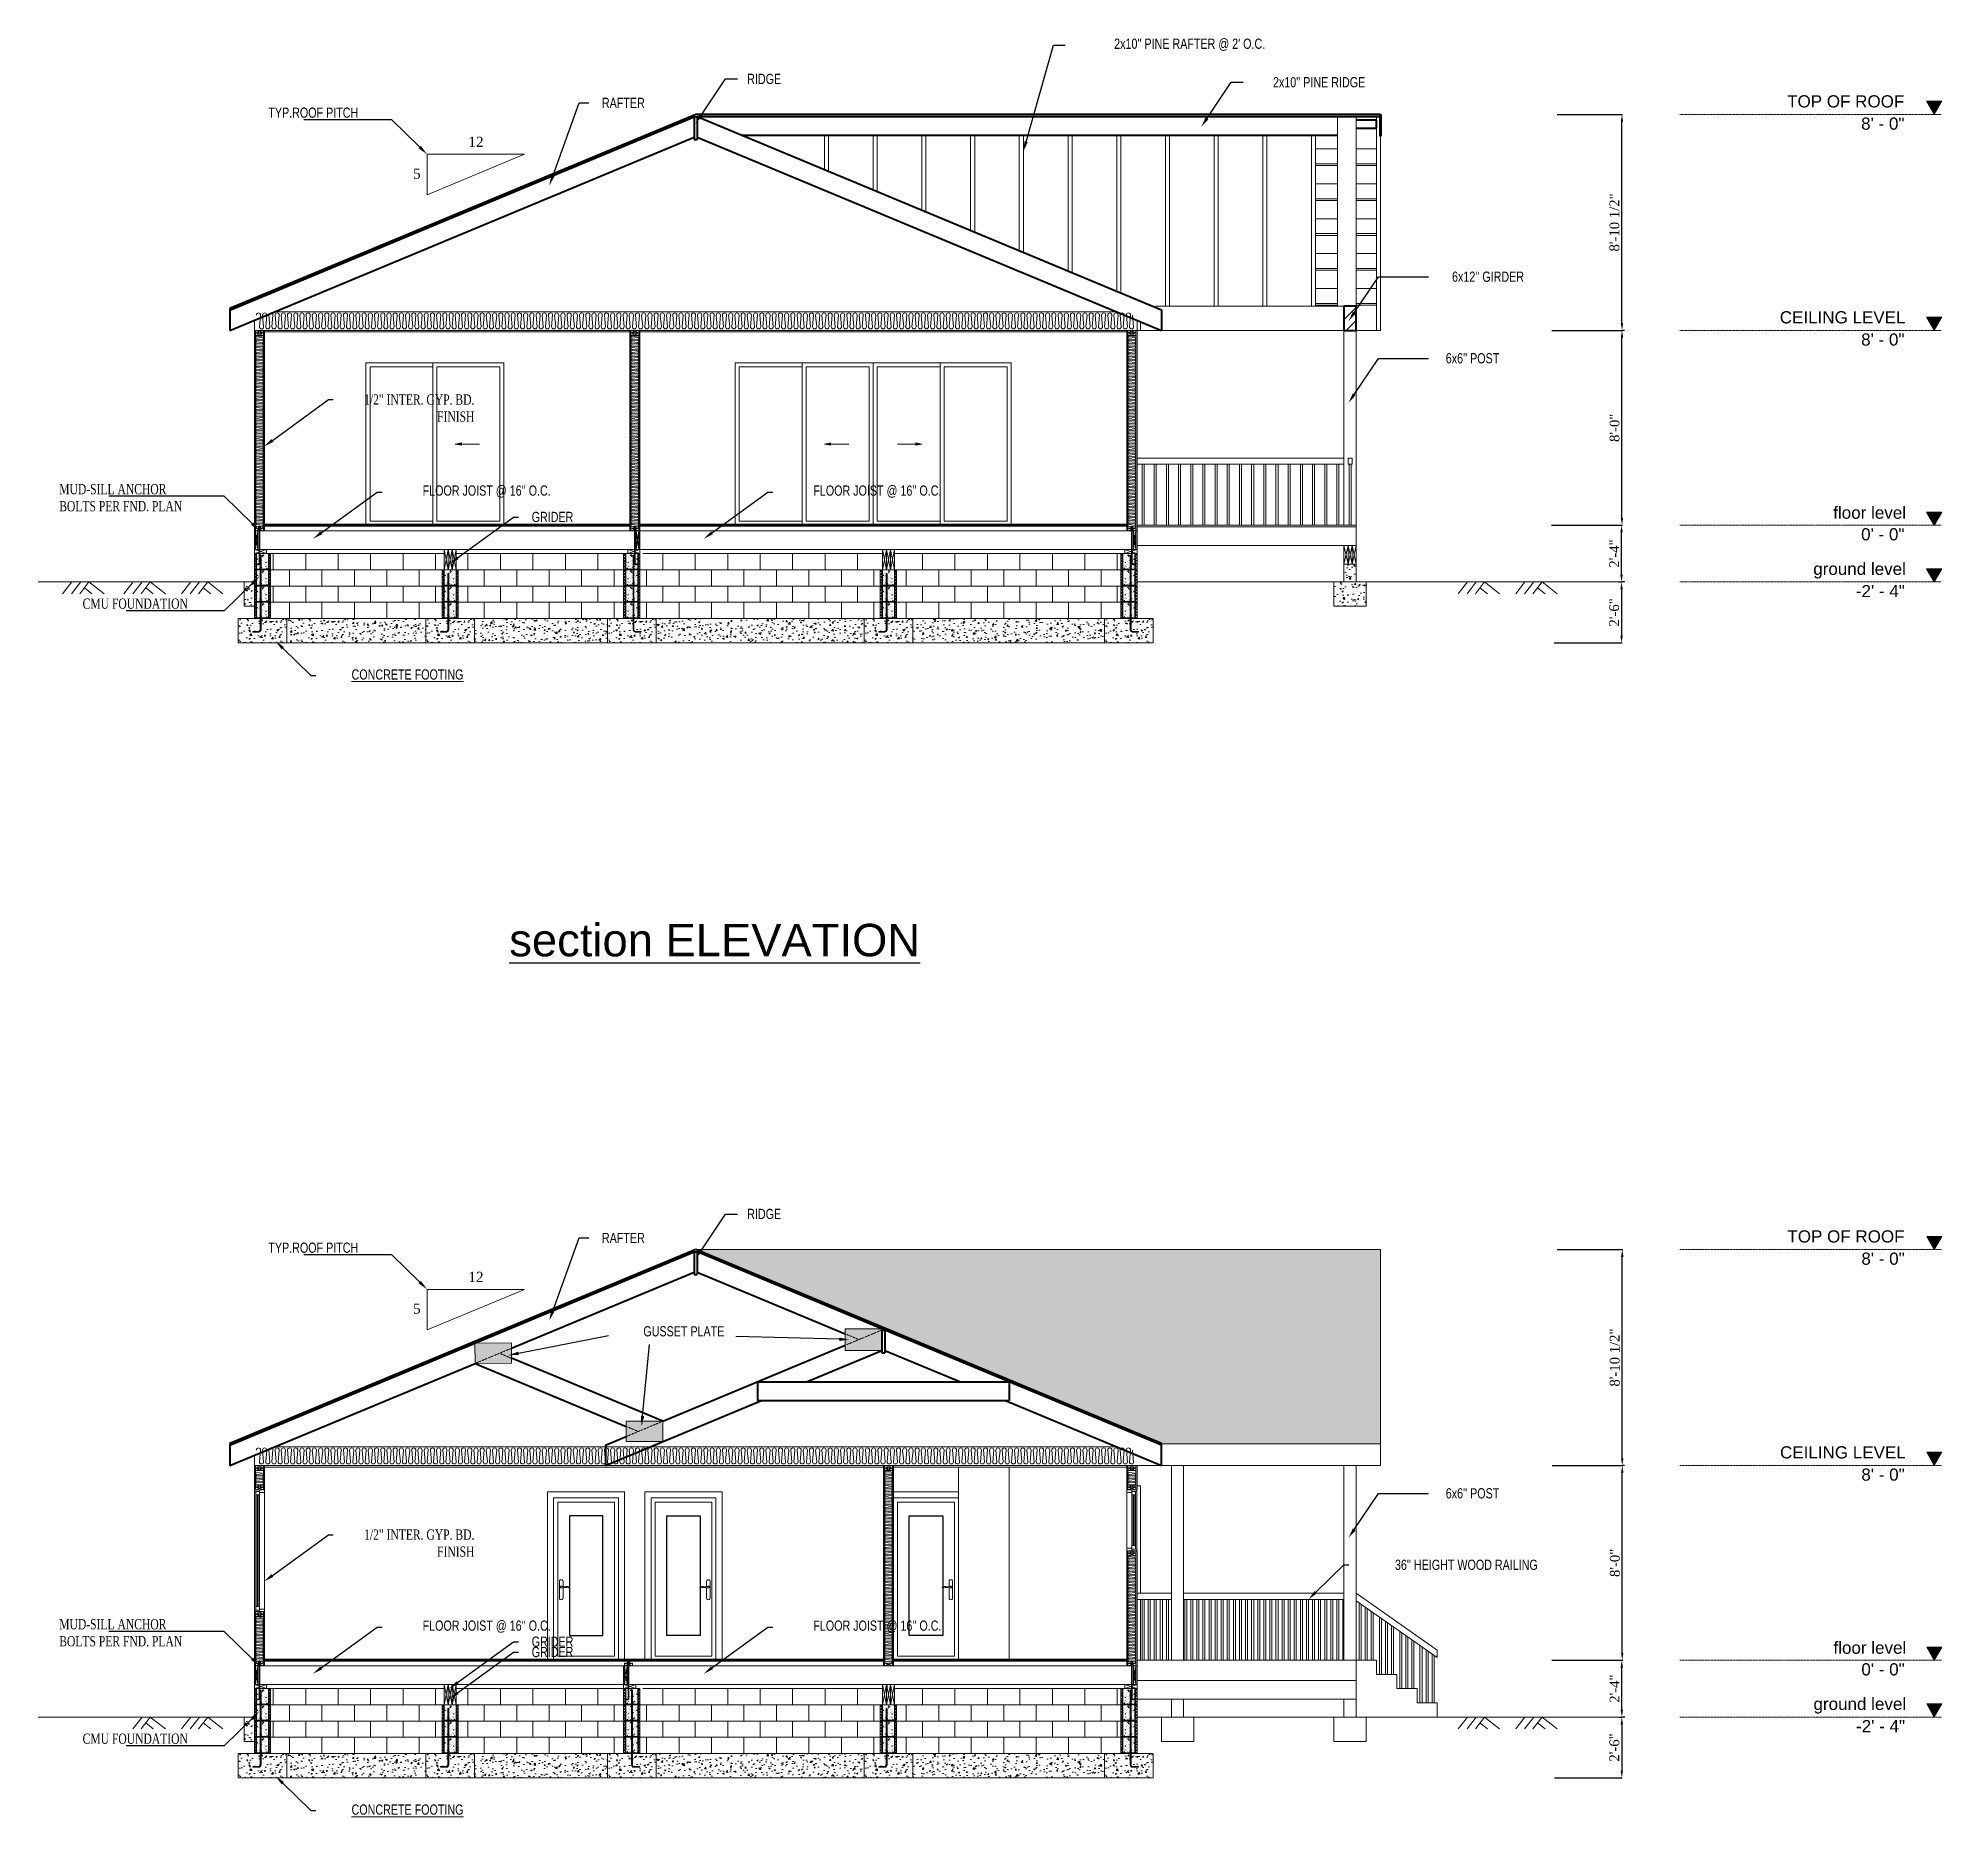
# Model space of a CAD drawing. Header units: inches. Extents: x 26998 to 46838, y -509 to 4343.
# Drawn here: x 38885 to 39823, y 747 to 1633 of the extents above; entities that cross this region are included whole.
import ezdxf
from ezdxf import colors
from ezdxf.entities.mleader import LeaderData, LeaderLine
from ezdxf.math import Vec2, Vec3

# ---------------------------------------------------------------- set-up
doc = ezdxf.new("R2010")
doc.units = ezdxf.units.IN
doc.header["$LTSCALE"] = 0.5
doc.header["$MEASUREMENT"] = 0
doc.linetypes.add('Dash', pattern=[0.25, 0.125, -0.125])
doc.linetypes.add('Grid Line 1_2_', pattern=[0.875, 0.5, -0.125, 0.125, -0.125])
doc.layers.get('Defpoints').update_dxf_attribs({"color": 140})
for name, color, linetype, lineweight in [('A-CLNG', 13, 'Continuous', 18), ('A-COLS', 52, 'Continuous', 9), ('A-DETL-GENF', 92, 'Continuous', 9), ('A-Door', 31, 'Continuous', 25), ('A-DOOR-FRAM', 31, 'Continuous', 9), ('A-FLOR', 192, 'Continuous', 18), ('A-FLOR-HRAL', 11, 'Continuous', 9), ('A-FLOR-LEVL', 51, 'Continuous', 9), ('A-Glaz', 51, 'Continuous', 25), ('A-ROOF', 132, 'Continuous', 18), ('CAD_  Default_Lines', 7, 'Continuous', 5), ('Common', 4, 'Continuous', 5), ('DIMENSION', 7, 'Continuous', 13), ('Dimensions', 7, 'Continuous', 0), ('HATCH', 24, 'Continuous', 9), ('I-WALL', 2, 'Continuous', 18), ('S-BEAM', 12, 'Continuous', 9), ('shingle', 8, 'Continuous', 5), ('SWING', 4, 'Continuous', 5), ('window', 2, 'Continuous', 20), ('Windows_ Labels', 7, 'Continuous', 9)]:
    doc.layers.add(name, color=color, linetype=linetype, lineweight=lineweight)
doc.layers.add('Insulate', color=7, linetype='Continuous', lineweight=0, true_color=0x918d8e)
doc.layers.add('S-FNDN', color=32, linetype='Continuous', lineweight=5, transparency=0.5)
doc.styles.add('ARIAL', font='arial.ttf')
doc.styles.add('Dimension_style1', font='times.ttf')
doc.styles.get("Standard").update_dxf_attribs({"font": 'romans.shx', "width": 0.75})
doc.dimstyles.new('REAL', dxfattribs={"dimscale": 0.05, "dimtxt": 96, "dimasz": 72, "dimexe": 5, "dimexo": 72, "dimgap": 24, "dimtad": 1, "dimrnd": 0.25, "dimzin": 1, "dimdsep": 46, "dimlunit": 4, "dimtxsty": 'Dimension_style1', "dimcen": 0.09, "dimclrt": 3, "dimadec": 0, "dimazin": 0, "dimtfac": 1, "dimtofl": 0, "dimtmove": 0, "dimatfit": 3, "dimfxl": 120, "dimfrac": 2, "dimtolj": 1, "dimtzin": 0, "dimarcsym": 0})
pattern_1 = [(50, (-17969.0266, 13863.3735), (7.1726018, -0.62752135), [0.75, -8.25]), (355, (-17969.0266, 13863.3735), (-1.3875133, 7.5219213), [0.6, -6.6]), (100.451444, (-17968.429, 13863.321), (5.7850885, 6.8943999), [0.6374019, -7.0114211]), (46.1842, (-17969.027, 13865.3735), (10.6724133, -1.6551928), [1.125, -12.375]), (96.635635, (-17968.137, 13865.236), (9.3466195, 9.741186), [0.9561034, -10.5171376]), (351.184164, (-17969.027, 13865.373), (9.3466195, 9.741186), [0.9, -9.9]), (21, (-17968.0266, 13864.8735), (5.9690705, -4.0261889), [0.75, -8.25]), (326, (-17968.0266, 13864.8735), (2.4331533, 7.25150045), [0.6, -6.6]), (71.451445, (-17967.529, 13864.538), (8.4022238, 3.2253115), [0.6374019, -7.0114211]), (37.5, (-17969.0266, 13863.3735), (0.12159855, 3.32893854), [0, -6.52, 0, -6.7, 0, -6.625]), (7.5, (-17969.0266, 13863.3735), (2.63069537, 3.94411712), [0, -3.82, 0, -6.37, 0, -2.525]), (327.5, (-17971.2566, 13863.3735), (5.33822436, -0.22554872), [0, -2.5, 0, -7.8, 0, -10.35]), (317.5, (-17972.2566, 13863.3735), (5.8318617, 1.00104982), [0, -3.25, 0, -5.18, 0, -7.35])]
pattern_2 = [(50, (-17969.0266, 14078.0586), (7.1726018, -0.62752135), [0.75, -8.25]), (355, (-17969.0266, 14078.059), (-1.3875133, 7.5219213), [0.6, -6.6]), (100.451444, (-17968.429, 14078.0064), (5.7850885, 6.8943999), [0.6374019, -7.0114211]), (46.1842, (-17969.027, 14080.059), (10.6724133, -1.6551928), [1.125, -12.375]), (96.635635, (-17968.137, 14079.921), (9.3466195, 9.741186), [0.9561034, -10.5171376]), (351.184164, (-17969.027, 14080.059), (9.3466195, 9.741186), [0.9, -9.9]), (21, (-17968.0266, 14079.5586), (5.9690705, -4.0261889), [0.75, -8.25]), (326, (-17968.0266, 14079.559), (2.4331533, 7.25150045), [0.6, -6.6]), (71.451445, (-17967.529, 14079.223), (8.4022238, 3.2253115), [0.6374019, -7.0114211]), (37.5, (-17969.0266, 14078.0586), (0.12159855, 3.32893854), [0, -6.52, 0, -6.7, 0, -6.625]), (7.5, (-17969.0266, 14078.0586), (2.63069537, 3.94411712), [0, -3.82, 0, -6.37, 0, -2.525]), (327.5, (-17971.2566, 14078.0586), (5.33822436, -0.22554872), [0, -2.5, 0, -7.8, 0, -10.35]), (317.5, (-17972.2566, 14078.0586), (5.8318617, 1.00104982), [0, -3.25, 0, -5.18, 0, -7.35])]
pattern_3 = [(45, (-47.889, 95.229), (-8.01223, 8.01223), []), (135, (-47.889, 95.229), (-8.01223, -8.01223), [])]
pattern_4 = [(50, (-17969.0266, 13303.8097), (7.1726018, -0.62752135), [0.75, -8.25]), (355, (-17969.0266, 13303.81), (-1.3875133, 7.5219213), [0.6, -6.6]), (100.451444, (-17968.429, 13303.7574), (5.7850885, 6.8943999), [0.6374019, -7.0114211]), (46.1842, (-17969.027, 13305.81), (10.6724133, -1.6551928), [1.125, -12.375]), (96.635635, (-17968.137, 13305.672), (9.3466195, 9.741186), [0.9561034, -10.5171376]), (351.184164, (-17969.027, 13305.81), (9.3466195, 9.741186), [0.9, -9.9]), (21, (-17968.0266, 13305.3097), (5.9690705, -4.0261889), [0.75, -8.25]), (326, (-17968.0266, 13305.31), (2.4331533, 7.25150045), [0.6, -6.6]), (71.451445, (-17967.529, 13304.974), (8.4022238, 3.2253115), [0.6374019, -7.0114211]), (37.5, (-17969.0266, 13303.8097), (0.12159855, 3.32893854), [0, -6.52, 0, -6.7, 0, -6.625]), (7.5, (-17969.0266, 13303.8097), (2.63069537, 3.94411712), [0, -3.82, 0, -6.37, 0, -2.525]), (327.5, (-17971.2566, 13303.8097), (5.33822436, -0.22554872), [0, -2.5, 0, -7.8, 0, -10.35]), (317.5, (-17972.2566, 13303.8097), (5.8318617, 1.00104982), [0, -3.25, 0, -5.18, 0, -7.35])]
pattern_5 = [(50, (-17969.0266, 13518.495), (7.1726018, -0.62752135), [0.75, -8.25]), (355, (-17969.0266, 13518.495), (-1.3875133, 7.5219213), [0.6, -6.6]), (100.451444, (-17968.429, 13518.4425), (5.7850885, 6.8943999), [0.6374019, -7.0114211]), (46.1842, (-17969.027, 13520.495), (10.6724133, -1.6551928), [1.125, -12.375]), (96.635635, (-17968.137, 13520.357), (9.3466195, 9.741186), [0.9561034, -10.5171376]), (351.184164, (-17969.027, 13520.495), (9.3466195, 9.741186), [0.9, -9.9]), (21, (-17968.0266, 13519.995), (5.9690705, -4.0261889), [0.75, -8.25]), (326, (-17968.0266, 13519.995), (2.4331533, 7.25150045), [0.6, -6.6]), (71.451445, (-17967.529, 13519.659), (8.4022238, 3.2253115), [0.6374019, -7.0114211]), (37.5, (-17969.0266, 13518.4948), (0.12159855, 3.32893854), [0, -6.52, 0, -6.7, 0, -6.625]), (7.5, (-17969.0266, 13518.4948), (2.63069537, 3.94411712), [0, -3.82, 0, -6.37, 0, -2.525]), (327.5, (-17971.2566, 13518.4948), (5.33822436, -0.22554872), [0, -2.5, 0, -7.8, 0, -10.35]), (317.5, (-17972.2566, 13518.495), (5.8318617, 1.00104982), [0, -3.25, 0, -5.18, 0, -7.35])]

msp = doc.modelspace()

# ---------------------------------------------------------------- texts
at = {"layer": 'A-FLOR-LEVL', "char_height": 6, "attachment_point": 1, "style": 'ARIAL'}
for s, insert, width in [('TOP OF ROOF', (39747.191165, 1605.0295575), 60.655879919), ('8\' - 0"', (39783.6501814, 1594.0658357), 25.9065), ('CEILING LEVEL', (39743.5578848, 1498.5712242), 72.886329653), ('8\' - 0"', (39783.6501814, 1487.6075024), 25.9065), ('floor level', (39769.9112962, 1402.2690867), 77.871), ('0\' - 0"', (39783.6501814, 1391.6075024), 25.9065), ('ground level', (39760.0594037, 1374.5789844), 53.934), ('-2\' - 4"', (39781.0369433, 1363.6075024), 29.2395), ('TOP OF ROOF', (39747.313168, 1045.4657244), 60.655879919), ('8\' - 0"', (39783.7721844, 1034.5020026), 25.9065), ('CEILING LEVEL', (39743.6798878, 939.0073911), 72.886329653), ('8\' - 0"', (39783.7721844, 928.0436693), 25.9065), ('floor level', (39770.0332991, 842.7052537), 77.871), ('0\' - 0"', (39783.7721844, 832.0436693), 25.9065), ('ground level', (39760.1814067, 815.0151513), 53.934), ('-2\' - 4"', (39781.1589463, 804.0436693), 29.2395)]:
    msp.add_mtext(s, dxfattribs=dict(at, insert=insert, width=width))
at = {"layer": 'CAD_  Default_Lines', "insert": (39223.415135, 998.2144291), "char_height": 5.041328701, "attachment_point": 3}
msp.add_mtext('{\\fArial|b0|i0|c0|p34;GUSSET PLATE}', dxfattribs=at)
at = {"layer": 'window', "lineweight": 30, "insert": (39117.4020057, 1196.550644), "char_height": 16, "width": 464.625, "attachment_point": 1, "style": 'ARIAL'}
msp.add_mtext('{\\Lsection ELEVATION       }', dxfattribs=at)
at = {"layer": 'Windows_ Labels', "char_height": 5.0413287, "attachment_point": 7, "style": 'Dimension_style1'}
for s, insert in [('12', (39097.1553041, 1579.5435513)), ('5', (39069.9462941, 1563.794957)), ('12', (39097.1552873, 1019.9797253)), ('5', (39069.9462773, 1004.2311309))]:
    msp.add_mtext(s, dxfattribs=dict(at, insert=insert))

# ---------------------------------------------------------------- blocks, each defined once
blk = doc.blocks.new('Door-Double-Sliding - 68_ x 80_-487292-Section 1')
at = {"layer": 'A-Door'}
blk.add_hatch(color=256, dxfattribs=at).paths.add_polyline_path([(-235.27, 39.47), (-235.27, 40.53), (-238.29, 40)], flags=0)
at = {"layer": 'A-DETL-GENF'}
for p, q in [((-235.27, 40.53), (-238.29, 40)), ((-238.29, 40), (-235.27, 39.47)), ((-226.29, 40), (-238.29, 40)), ((-235.27, 39.47), (-235.27, 40.53))]:
    blk.add_line(p, q, dxfattribs=at)
at = {"layer": 'A-Door', "lineweight": 9}
for p, q in [((-280.29, 2), (-280.29, 78)), ((-280.29, 78), (-249.29, 78)), ((-249.29, 80), (-249.29, 0)), ((-247.29, 78), (-216.29, 78)), ((-247.29, 2), (-247.29, 78)), ((-216.29, 78), (-216.29, 2)), ((-249.29, 2), (-280.29, 2)), ((-216.29, 2), (-247.29, 2))]:
    blk.add_line(p, q, dxfattribs=at)
blk = doc.blocks.new('Door-Double-Sliding - 68_ x 80_-V1-Section 1')
at = {"layer": 'A-Door'}
blk.add_hatch(color=256, dxfattribs=at).paths.add_polyline_path([(-53.27, 39.47), (-53.27, 40.53), (-56.29, 40)], flags=0)
at = {"layer": 'A-DETL-GENF'}
for p, q in [((-53.27, 40.53), (-56.29, 40)), ((-56.29, 40), (-53.27, 39.47)), ((-44.29, 40), (-56.29, 40)), ((-53.27, 39.47), (-53.27, 40.53))]:
    blk.add_line(p, q, dxfattribs=at)
at = {"layer": 'A-Door', "lineweight": 9}
for p, q in [((-98.29, 2), (-98.29, 78)), ((-98.29, 78), (-67.29, 78)), ((-67.29, 80), (-67.29, 0)), ((-65.29, 78), (-34.29, 78)), ((-65.29, 2), (-65.29, 78)), ((-34.29, 78), (-34.29, 2)), ((-32.29, 0), (-32.29, 80)), ((-67.29, 2), (-98.29, 2)), ((-34.29, 2), (-65.29, 2))]:
    blk.add_line(p, q, dxfattribs=at)
blk = doc.blocks.new('Railing - 1_-508546-Section 1')
at = {"layer": 'A-FLOR-HRAL'}
for p, q in [((202.21, 30), (202.21, 0)), ((203.21, 0), (203.21, 30))]:
    blk.add_line(p, q, dxfattribs=at)
blk = doc.blocks.new('Railing - 1_-V3-Section 1')
at = {"layer": 'A-FLOR-HRAL'}
for p, q in [((196.21, 0), (196.21, 30)), ((197.21, 30), (197.21, 0))]:
    blk.add_line(p, q, dxfattribs=at)
blk = doc.blocks.new('Railing - Railing-508842-Section 1')
at = {"layer": 'A-FLOR-HRAL'}
for p, q in [((199.71, 33), (97.71, 33)), ((97.71, 30), (199.71, 30)), ((201.71, 33), (201.71, 30)), ((203.71, 33), (201.71, 33)), ((201.71, 30), (203.71, 30)), ((203.71, 30), (203.71, 33))]:
    blk.add_line(p, q, dxfattribs=at)
for name, p in [('Railing - 1_-V3-Section 1', (-96, 0)), ('Railing - 1_-V3-Section 1', (-90, 0)), ('Railing - 1_-V3-Section 1', (-84, 0)), ('Railing - 1_-V3-Section 1', (-78, 0)), ('Railing - 1_-V3-Section 1', (-72, 0)), ('Railing - 1_-V3-Section 1', (-66, 0)), ('Railing - 1_-V3-Section 1', (-60, 0)), ('Railing - 1_-V3-Section 1', (-54, 0)), ('Railing - 1_-V3-Section 1', (-48, 0)), ('Railing - 1_-V3-Section 1', (-42, 0)), ('Railing - 1_-V3-Section 1', (-36, 0)), ('Railing - 1_-V3-Section 1', (-30, 0)), ('Railing - 1_-V3-Section 1', (-24, 0)), ('Railing - 1_-V3-Section 1', (-18, 0)), ('Railing - 1_-V3-Section 1', (-12, 0)), ('Railing - 1_-V3-Section 1', (-6, 0)), ('Railing - 1_-V3-Section 1', (0, 0)), ('Railing - 1_-508546-Section 1', (0, 0))]:
    blk.add_blockref(name, p)
blk = doc.blocks.new('Structural Framing 28 - Structural Framing 1-548932-Section 1')
at = {"layer": 'S-BEAM'}
for p, q in [((-342.29, -28), (-337.29, -28)), ((-342.29, -40), (-342.29, -28)), ((-337.29, -40), (-342.29, -40))]:
    blk.add_line(p, q, dxfattribs=at)
blk = doc.blocks.new('Columns 6 - Columns 2-549260-Section 1')
at = {"layer": 'A-COLS'}
for p, q in [((199.71, 0), (199.71, 96)), ((205.71, 0), (205.71, 96))]:
    blk.add_line(p, q, dxfattribs=at)
blk = doc.blocks.new('Structural Framing 29 - Structural Framing 29-550016-Section 1')
at = {"layer": 'S-BEAM'}
h = blk.add_hatch(dxfattribs=at)
h.set_pattern_fill('FP_3', color=256, style=0, pattern_type=2)
h.set_pattern_definition([(45, (-305.964, 47.068), (-3.18198, 3.18198), [])])
h.paths.add_polyline_path([(199.71, 96), (205.71, 96), (205.71, 108), (199.71, 108)], flags=0)
for p, q in [((199.71, 108), (106.91, 108)), ((99.46, 96), (99.46, 100.27)), ((99.46, 96), (199.71, 96))]:
    blk.add_line(p, q, dxfattribs=at)
at = {"layer": 'S-BEAM', "lineweight": 40}
for p, q in [((199.71, 108), (199.71, 96)), ((205.71, 108), (199.71, 108)), ((205.71, 96), (205.71, 108)), ((199.71, 96), (205.71, 96))]:
    blk.add_line(p, q, dxfattribs=at)
blk = doc.blocks.new('1')
at = {"layer": 'S-BEAM'}
for p, q in [((57421.35, -9974.92), (57427.35, -9974.92)), ((57421.35, -9983.67), (57421.35, -9974.92)), ((57427.35, -9983.67), (57427.35, -9974.92)), ((57416.35, -9983.67), (57432.35, -9983.67)), ((57416.35, -9995.67), (57416.35, -9983.67)), ((57432.35, -9983.67), (57432.35, -9995.67)), ((57432.35, -9995.67), (57416.35, -9995.67))]:
    blk.add_line(p, q, dxfattribs=at)
blk = doc.blocks.new('*U643')
at = {"layer": 'Insulate', "transparency": 33554687}
for p, q in [((2.92, -0.25), (-2.92, 0.25)), ((-2.92, -1.78), (2.92, -1.27))]:
    blk.add_line(p, q, dxfattribs=at)
for centre, start, end in [((-2.92, -0.76), 90, 270), ((2.92, 0.76), 270, 90)]:
    blk.add_arc(centre, 1.02, start, end, dxfattribs=at)
blk = doc.blocks.new('*U644')
at = {"layer": 'Insulate', "color": 0, "linetype": 'ByBlock', "lineweight": -2, "transparency": 16777216}
for p in [(0, 0), (0, -3.0625), (0, -6.125), (0, -9.1875), (0, -12.25), (0, -15.3125), (0, -18.375), (0, -21.4375), (0, -24.5), (0, -27.5625), (0, -30.625), (0, -33.6875), (0, -36.75), (0, -39.8125), (0, -42.875), (0, -45.9375), (0, -49), (0, -52.0625), (0, -55.125), (0, -58.1875), (0, -61.25), (0, -64.3125), (0, -67.375), (0, -70.4375), (0, -73.5), (0, -76.5625), (0, -79.625), (0, -82.6875), (0, -85.75), (0, -88.8125), (0, -91.875), (0, -94.9375), (0, -98), (0, -101.0625), (0, -104.125), (0, -107.1875), (0, -110.25), (0, -113.3125), (0, -116.375), (0, -119.4375), (0, -122.5), (0, -125.5625), (0, -128.625), (0, -131.6875), (0, -134.75), (0, -137.8125), (0, -140.875), (0, -143.9375), (0, -147), (0, -150.0625), (0, -153.125), (0, -156.1875), (0, -159.25), (0, -162.3125), (0, -165.375), (0, -168.4375), (0, -171.5), (0, -174.5625), (0, -177.625), (0, -180.6875), (0, -183.75), (0, -186.8125), (0, -189.875), (0, -192.9375), (0, -196), (0, -199.0625), (0, -202.125), (0, -205.1875), (0, -208.25), (0, -211.3125), (0, -214.375), (0, -217.4375), (0, -220.5), (0, -223.5625), (0, -226.625), (0, -229.6875), (0, -232.75), (0, -235.8125), (0, -238.875), (0, -241.9375), (0, -245), (0, -248.0625), (0, -251.125), (0, -254.1875), (0, -257.25), (0, -260.3125), (0, -263.375), (0, -266.4375), (0, -269.5), (0, -272.5625), (0, -275.625), (0, -278.6875), (0, -281.75), (0, -284.8125), (0, -287.875), (0, -290.9375), (0, -294), (0, -297.0625), (0, -300.125), (0, -303.1875), (0, -306.25), (0, -309.3125), (0, -312.375), (0, -315.4375), (0, -318.5), (0, -321.5625), (0, -324.625), (0, -327.6875), (0, -330.75), (0, -333.8125), (0, -336.875), (0, -339.9375), (0, -343), (0, -346.0625), (0, -349.125), (0, -352.1875), (0, -355.25), (0, -358.3125), (0, -361.375), (0, -364.4375), (0, -367.5), (0, -370.5625), (0, -373.625), (0, -376.6875), (0, -379.75), (0, -382.8125), (0, -385.875), (0, -388.9375), (0, -392), (0, -395.0625), (0, -398.125), (0, -401.1875), (0, -404.25), (0, -407.3125), (0, -410.375), (0, -413.4375), (0, -416.5), (0, -419.5625), (0, -422.625), (0, -425.6875), (0, -428.75)]:
    blk.add_blockref('*U643', p, dxfattribs=at)
blk = doc.blocks.new('*U653')
at = {"layer": 'Insulate', "transparency": 33554687}
for p, q in [((1.34, -0.12), (-1.34, 0.12)), ((-1.34, -0.82), (1.34, -0.58))]:
    blk.add_line(p, q, dxfattribs=at)
for centre, start, end in [((-1.34, -0.35), 90, 270), ((1.34, 0.35), 270, 90)]:
    blk.add_arc(centre, 0.468, start, end, dxfattribs=at)
blk = doc.blocks.new('*U654')
at = {"layer": 'Insulate', "color": 0, "linetype": 'ByBlock', "lineweight": -2, "transparency": 16777216}
for p in [(0, 0), (0, -1.41), (0, -2.81), (0, -4.22), (0, -5.63), (0, -7.04), (0, -8.44), (0, -9.85), (0, -11.26), (0, -12.66), (0, -14.07), (0, -15.48), (0, -16.89), (0, -18.29), (0, -19.7), (0, -21.11), (0, -22.51), (0, -23.92), (0, -25.33), (0, -26.74), (0, -28.14), (0, -29.55), (0, -30.96), (0, -32.36), (0, -33.77), (0, -35.18), (0, -36.59), (0, -37.99), (0, -39.4), (0, -40.81), (0, -42.22), (0, -43.62), (0, -45.03), (0, -46.44), (0, -47.84), (0, -49.25), (0, -50.66), (0, -52.07), (0, -53.47), (0, -54.88), (0, -56.29), (0, -57.69), (0, -59.1), (0, -60.51), (0, -61.92), (0, -63.32), (0, -64.73), (0, -66.14), (0, -67.54), (0, -68.95), (0, -70.36), (0, -71.77), (0, -73.17), (0, -74.58), (0, -75.99), (0, -77.39), (0, -78.8), (0, -80.21), (0, -81.62), (0, -83.02), (0, -84.43), (0, -85.84), (0, -87.24), (0, -88.65), (0, -90.06), (0, -91.47), (0, -92.87)]:
    blk.add_blockref('*U653', p, dxfattribs=at)
blk = doc.blocks.new('-CAD Details ToolKit_Cast-in-Place Anchor Bolt')
at = {"color": 9, "true_color": 0xc0c0c0, "transparency": 33554687}
for points in [[(0.2, 9.14), (-0.8, 9.14), (0.2, 9.14), (-0.8, 9.64)], [(-0.8, 9.64), (0.2, 9.64), (-0.8, 9.64), (0.2, 9.14)], [(0.38, 9), (-0.98, 9), (0.38, 9), (-0.98, 9.14)], [(-0.98, 9.14), (0.38, 9.14), (-0.98, 9.14), (0.38, 9)]]:
    blk.add_solid(points, dxfattribs=at)
at = {"color": 9, "lineweight": 0, "true_color": 0xc0c0c0, "transparency": 33554687}
for points in [[(-0.12, -8.41), (-0.52, -8.39), (-0.12, -8.41), (-0.12, 10.06)], [(-0.12, 10.06), (-0.52, -8.39), (-0.12, 10.06), (-0.52, 10.06)], [(-0.12, -8.41), (-0.52, -8.44), (-0.12, -8.41), (-0.52, -8.39)], [(-0.12, -8.41), (-0.12, -8.44), (-0.12, -8.41), (-0.52, -8.44)], [(-0.12, -8.44), (-0.5, -8.52), (-0.12, -8.44), (-0.52, -8.44)], [(-0.11, -8.47), (-0.5, -8.52), (-0.11, -8.47), (-0.12, -8.44)], [(-0.48, -8.6), (-0.5, -8.52), (-0.48, -8.6), (-0.11, -8.47)], [(-0.11, -8.47), (-0.1, -8.5), (-0.11, -8.47), (-0.48, -8.6)], [(-0.1, -8.5), (-0.44, -8.68), (-0.1, -8.5), (-0.48, -8.6)], [(-0.09, -8.52), (-0.44, -8.68), (-0.09, -8.52), (-0.1, -8.5)], [(-0.39, -8.75), (-0.44, -8.68), (-0.39, -8.75), (-0.09, -8.52)], [(-0.08, -8.54), (-0.39, -8.75), (-0.08, -8.54), (-0.09, -8.52)], [(-0.34, -8.81), (-0.39, -8.75), (-0.34, -8.81), (-0.08, -8.54)], [(-0.06, -8.56), (-0.34, -8.81), (-0.06, -8.56), (-0.08, -8.54)], [(-0.27, -8.87), (-0.34, -8.81), (-0.27, -8.87), (-0.06, -8.56)], [(-0.04, -8.58), (-0.27, -8.87), (-0.04, -8.58), (-0.06, -8.56)], [(-0.2, -8.91), (-0.27, -8.87), (-0.2, -8.91), (-0.04, -8.58)], [(-0.02, -8.6), (-0.2, -8.91), (-0.02, -8.6), (-0.04, -8.58)], [(-0.13, -8.95), (-0.2, -8.91), (-0.13, -8.95), (-0.02, -8.6)], [(0.01, -8.61), (-0.13, -8.95), (0.01, -8.61), (-0.02, -8.6)], [(0.04, -8.62), (-0.13, -8.95), (0.04, -8.62), (0.01, -8.61)], [(-0.05, -8.98), (-0.13, -8.95), (-0.05, -8.98), (0.04, -8.62)], [(0.06, -8.63), (-0.05, -8.98), (0.06, -8.63), (0.04, -8.62)], [(0.03, -8.99), (-0.05, -8.98), (0.03, -8.99), (0.06, -8.63)], [(0.06, -8.63), (0.1, -9), (0.06, -8.63), (0.03, -8.99)], [(0.06, -8.63), (0.98, -8.63), (0.06, -8.63), (0.1, -9)], [(0.98, -8.63), (0.98, -9), (0.98, -8.63), (0.1, -9)]]:
    blk.add_solid(points, dxfattribs=at)
at = {"layer": 'Common', "transparency": 33554687}
for points in [[(-0.8, 9.14), (-0.8, 9.64), (0.2, 9.64), (0.2, 9.14)], [(-0.98, 9), (-0.98, 9.14), (0.38, 9.14), (0.38, 9)]]:
    blk.add_lwpolyline(points, close=True, dxfattribs=at)
blk.add_lwpolyline([(-0.12, 10.06), (-0.12, -8.41, 0.375648), (0.06, -8.63), (0.98, -8.63), (0.98, -9), (0.1, -9, -0.389407), (-0.52, -8.39), (-0.52, 10.06)], format="xyb", close=True, dxfattribs=at)
blk = doc.blocks.new('-CAD Details ToolKit_ 8_ CMU w_ Grout')
at = {"layer": 'Common', "transparency": 33554687}
for points in [[(-3.81, 0.01), (-3.81, 7.62), (-2.81, 7.62), (-2.81, 0.01)], [(-3.69, 7.62), (-3.69, 8), (4.06, 8), (4.06, 7.62)], [(-2.81, 0.01), (-2.81, 7.62), (3.19, 7.62), (3.19, 0.01)], [(3.19, 0.01), (3.19, 7.62), (4.19, 7.62), (4.19, 0.01)]]:
    blk.add_lwpolyline(points, close=True, dxfattribs=at)
at = {"layer": 'HATCH', "transparency": 33554687}
for p, q in [((-3.81, 7.5), (-3.8, 7.52)), ((-3.81, 6.64), (-3.66, 6.49)), ((-3.81, 6.09), (-3.63, 6.27)), ((-3.81, 5.23), (-3.45, 4.86)), ((-3.81, 4.67), (-3.47, 5.02)), ((-3.81, 3.81), (-3.24, 3.24)), ((-3.81, 3.26), (-3.31, 3.77)), ((-3.81, 1.84), (-3.14, 2.52)), ((-3.02, 1.61), (-3.81, 2.4)), ((-3.81, 0.43), (-2.98, 1.27)), ((-2.84, 0.01), (-3.81, 0.98)), ((-3.8, 7.52), (-3.69, 7.62)), ((-2.81, 5.64), (-3.66, 6.49)), ((-3.63, 6.27), (-2.81, 7.09)), ((-3.47, 5.02), (-2.81, 5.67)), ((-2.81, 4.23), (-3.45, 4.86)), ((-3.38, 7.62), (-2.81, 7.06)), ((-3.31, 3.77), (-2.81, 4.26)), ((-3.24, 3.24), (-2.81, 2.81)), ((-3.14, 2.52), (-2.81, 2.84)), ((-3.02, 1.61), (-2.81, 1.4)), ((-2.98, 1.27), (-2.81, 1.43)), ((-2.82, 0.01), (-2.81, 0.02)), ((-2.81, 7.55), (-2.81, 7.55)), ((-2.81, 7.43), (-2.81, 7.43)), ((-2.81, 6.83), (-2.81, 6.83)), ((-2.81, 5.93), (-2.81, 5.93)), ((-2.81, 5.84), (-2.81, 5.84)), ((-2.81, 4.31), (-2.81, 4.31)), ((-2.81, 4.26), (-2.81, 4.26)), ((-2.81, 3.23), (-2.81, 3.23)), ((-2.81, 2.7), (-2.81, 2.7)), ((-2.81, 1.43), (-2.81, 1.43)), ((-2.81, 1.08), (-2.81, 1.08)), ((-2.81, 0.02), (-2.81, 0.02)), ((-2.76, 7.59), (-2.76, 7.59)), ((-2.71, 7.62), (-2.71, 7.62)), ((-2.66, 1.19), (-2.66, 1.19)), ((-2.63, 2.83), (-2.63, 2.83)), ((-2.62, 6.85), (-2.62, 6.85)), ((-2.6, 4.48), (-2.6, 4.48)), ((-2.57, 6.12), (-2.57, 6.12)), ((-2.54, 7.26), (-2.54, 7.26)), ((-2.51, 1.31), (-2.51, 1.31)), ((-2.48, 2.76), (-2.13, 2.9)), ((-2.48, 2.76), (-2.24, 2.6)), ((-2.45, 2.98), (-2.45, 2.98)), ((-2.38, 4.64), (-2.38, 4.64)), ((-2.38, 1.49), (-2.38, 1.49)), ((-2.36, 5.09), (-2.36, 5.09)), ((-2.35, 2.37), (-2.35, 2.37)), ((-2.32, 6.31), (-2.32, 6.31)), ((-2.29, 6.89), (-2.29, 6.89)), ((-2.29, 3.93), (-2.29, 3.93)), ((-2.24, 5.48), (-2.24, 5.48)), ((-2.24, 2.6), (-2.13, 2.9)), ((-2.13, 2.24), (-2.13, 2.24)), ((-1.83, 3.36), (-1.83, 3.36)), ((-1.69, 6.72), (-1.69, 6.72)), ((-1.65, 1.58), (-1.65, 1.58)), ((-1.65, 1.58), (-1.65, 1.58)), ((-1.48, 1.82), (-1.48, 1.82)), ((-1.48, 1.82), (-1.48, 1.82)), ((-1.39, 7.52), (-1.3, 7.62)), ((-1.39, 7.52), (-1.09, 7.5)), ((-1.37, 2.95), (-1.37, 2.95)), ((-1.27, 6.39), (-0.92, 6.52)), ((-1.27, 6.39), (-1.02, 6.22)), ((-1.2, 2.79), (-1.2, 2.79)), ((-1.13, 5.9), (-1.13, 5.9)), ((-1.09, 7.5), (-1.11, 7.62)), ((-1.04, 7.06), (-1.04, 7.06)), ((-1.02, 6.22), (-0.92, 6.52)), ((-1.01, 1.67), (-1.01, 1.67)), ((-0.99, 5.27), (-0.99, 5.27)), ((-0.94, 2.55), (-0.94, 2.55)), ((-0.94, 2.55), (-0.94, 2.55)), ((-0.79, 1.38), (-0.79, 1.38)), ((-0.69, 3.76), (-0.45, 4.05)), ((-0.69, 3.76), (-0.39, 3.73)), ((-0.68, 2.9), (-0.68, 2.9)), ((-0.68, 2.9), (-0.68, 2.9)), ((-0.66, 6.7), (-0.27, 7.1)), ((-0.66, 6.7), (-0.22, 6.63)), ((-0.51, 5.34), (-0.51, 5.34)), ((-0.46, 4.35), (-0.46, 4.35)), ((-0.39, 3.73), (-0.45, 4.05)), ((-0.33, 2.67), (-0.33, 2.67)), ((-0.22, 6.63), (-0.27, 7.1)), ((-0.18, 3.57), (-0.18, 3.57)), ((-0.18, 3.57), (-0.18, 3.57)), ((0, 1), (0.39, 1.41)), ((0, 1), (0.44, 0.93)), ((0.01, 0.01), (0.24, 0.29)), ((0.01, 0.01), (0.01, 0.01)), ((0.06, 1.81), (0.06, 1.81)), ((0.06, 1.66), (0.06, 1.66)), ((0.07, 0.01), (0.07, 0.01)), ((0.09, 1.61), (0.09, 1.61)), ((0.12, 3.33), (0.12, 3.33)), ((0.18, 4.99), (0.18, 4.99)), ((0.24, 6.66), (0.24, 6.66)), ((0.29, 0.01), (0.24, 0.29)), ((0.38, 7.25), (0.38, 7.25)), ((0.44, 0.93), (0.39, 1.41)), ((0.4, 3.65), (0.4, 3.65)), ((0.45, 7.62), (0.45, 7.62)), ((0.46, 4.44), (0.46, 4.44)), ((0.46, 4.44), (0.46, 4.44)), ((0.5, 0.75), (0.85, 0.88)), ((0.5, 0.75), (0.75, 0.58)), ((0.75, 0.58), (0.85, 0.88)), ((0.77, 1.98), (0.77, 1.98)), ((0.86, 7.13), (0.86, 7.13)), ((0.96, 5.59), (0.96, 5.59)), ((0.99, 7.13), (0.99, 7.13)), ((1.05, 3.91), (1.05, 3.91)), ((1.1, 0.14), (1.1, 0.14)), ((1.29, 5.57), (1.29, 5.57)), ((1.29, 5.57), (1.29, 5.57)), ((1.32, 1.97), (1.32, 1.97)), ((1.36, 0.01), (1.36, 0.01)), ((1.38, 3.78), (1.38, 3.78)), ((1.39, 1.07), (1.39, 1.07)), ((1.42, 2.71), (1.42, 2.71)), ((1.44, 6.31), (1.44, 6.31)), ((1.45, 4.35), (1.45, 4.35)), ((1.5, 7.62), (1.5, 7.62)), ((1.51, 6.27), (1.51, 6.27)), ((1.71, 6.14), (1.71, 6.14)), ((1.71, 6.14), (1.71, 6.14)), ((1.72, 4.38), (2.07, 4.51)), ((1.72, 4.38), (1.97, 4.21)), ((1.74, 0.1), (1.74, 0.1)), ((1.77, 6.21), (1.77, 6.21)), ((1.77, 6.21), (1.77, 6.21)), ((1.82, 5.64), (1.82, 5.64)), ((1.86, 6.33), (1.86, 6.33)), ((1.86, 6.33), (1.86, 6.33)), ((1.87, 7.62), (1.87, 7.62)), ((1.88, 2.05), (1.88, 2.05)), ((1.97, 4.21), (2.07, 4.51)), ((1.98, 5.97), (1.98, 5.97)), ((1.98, 3.05), (1.98, 3.05)), ((2, 6.2), (2, 6.2)), ((2.02, 7.53), (2.02, 7.53)), ((2.12, 0.01), (2.12, 0.01)), ((2.2, 7.21), (2.44, 7.5)), ((2.2, 7.21), (2.49, 7.18)), ((2.23, 6), (2.23, 6)), ((2.28, 6.6), (2.28, 6.6)), ((2.5, 7.2), (2.44, 7.5)), ((2.46, 0.27), (2.46, 0.27)), ((2.49, 7.18), (2.5, 7.18)), ((2.5, 7.18), (2.5, 7.2)), ((2.51, 7.22), (2.51, 7.22)), ((2.51, 7.22), (2.51, 7.22)), ((2.58, 7.17), (2.58, 7.17)), ((2.63, 3.94), (2.63, 3.94)), ((2.67, 3.94), (2.67, 3.94)), ((2.69, 5.75), (2.69, 5.75)), ((2.7, 3.95), (2.7, 3.95)), ((2.71, 3.92), (2.71, 3.92)), ((3.14, 7.56), (3.14, 7.56)), ((3.14, 7.56), (3.14, 7.56)), ((3.16, 7.56), (3.16, 7.56)), ((3.19, 7.57), (3.19, 7.57)), ((3.19, 7.06), (3.25, 7.12)), ((3.27, 7.01), (3.19, 7.09)), ((3.19, 7.02), (3.19, 7.02)), ((3.19, 7.01), (3.19, 7.01)), ((3.19, 5.64), (3.42, 5.87)), ((3.19, 5.67), (3.48, 5.38)), ((3.19, 5.44), (3.19, 5.44)), ((3.19, 5.39), (3.19, 5.39)), ((3.19, 4.23), (3.58, 4.62)), ((3.19, 4.26), (3.7, 3.75)), ((3.19, 3.97), (3.19, 3.97)), ((3.19, 3.85), (3.19, 3.85)), ((3.19, 3.78), (3.19, 3.78)), ((3.19, 2.81), (3.75, 3.37)), ((3.91, 2.12), (3.19, 2.84)), ((3.19, 2.17), (3.19, 2.17)), ((3.19, 2.16), (3.19, 2.16)), ((3.19, 1.4), (3.91, 2.12)), ((4.12, 0.5), (3.19, 1.43)), ((3.19, 0.54), (3.19, 0.54)), ((3.19, 0.37), (3.19, 0.37)), ((3.2, 0.01), (3.19, 0.03)), ((3.2, 0.01), (4.07, 0.87)), ((3.25, 7.12), (3.76, 7.62)), ((3.27, 7.01), (4.19, 6.09)), ((3.42, 5.87), (4.19, 6.64)), ((4.19, 4.67), (3.48, 5.38)), ((3.58, 4.62), (4.19, 5.23)), ((4.19, 3.26), (3.7, 3.75)), ((3.75, 3.37), (4.19, 3.81)), ((3.91, 2.12), (4.19, 2.4)), ((3.91, 2.12), (4.19, 1.84)), ((4.19, 7.5), (4.06, 7.62)), ((4.07, 0.87), (4.19, 0.98)), ((4.19, 0.43), (4.12, 0.5))]:
    blk.add_line(p, q, dxfattribs=at)
blk = doc.blocks.new('*U655')
at = {"transparency": 33554687, "rotation": 180}
blk.add_blockref('-CAD Details ToolKit_ 8_ CMU w_ Grout', (0.19, 4), dxfattribs=at)
blk = doc.blocks.new('*U656')
at = {"layer": 'Common', "color": 0, "linetype": 'ByBlock', "lineweight": -2, "transparency": 16777216}
for p in [(0, 24), (0, 16), (0, 8), (0, 0)]:
    blk.add_blockref('*U655', p, dxfattribs=at)
blk = doc.blocks.new('*U657')
at = {"layer": 'Insulate', "transparency": 33554687}
for p, q in [((1.34, -0.12), (-1.34, 0.12)), ((-1.34, -0.82), (1.34, -0.58))]:
    blk.add_line(p, q, dxfattribs=at)
for centre, start, end in [((-1.34, -0.35), 90, 270), ((1.34, 0.35), 270, 90)]:
    blk.add_arc(centre, 0.468, start, end, dxfattribs=at)
blk = doc.blocks.new('*U658')
at = {"layer": 'Insulate', "color": 0, "linetype": 'ByBlock', "lineweight": -2, "transparency": 16777216}
for p in [(0, 0), (0, -1.41), (0, -2.81), (0, -4.22), (0, -5.63), (0, -7.04), (0, -8.44), (0, -9.85), (0, -11.26), (0, -12.66), (0, -14.07), (0, -15.48), (0, -16.89), (0, -18.29), (0, -19.7), (0, -21.11), (0, -22.51), (0, -23.92), (0, -25.33), (0, -26.74), (0, -28.14), (0, -29.55), (0, -30.96), (0, -32.36), (0, -33.77), (0, -35.18), (0, -36.59), (0, -37.99), (0, -39.4), (0, -40.81), (0, -42.22), (0, -43.62), (0, -45.03), (0, -46.44), (0, -47.84), (0, -49.25), (0, -50.66), (0, -52.07), (0, -53.47), (0, -54.88), (0, -56.29), (0, -57.69), (0, -59.1), (0, -60.51), (0, -61.92), (0, -63.32), (0, -64.73), (0, -66.14), (0, -67.54), (0, -68.95), (0, -70.36), (0, -71.77), (0, -73.17), (0, -74.58), (0, -75.99), (0, -77.39), (0, -78.8), (0, -80.21), (0, -81.62), (0, -83.02), (0, -84.43), (0, -85.84), (0, -87.24), (0, -88.65), (0, -90.06), (0, -91.47), (0, -92.87)]:
    blk.add_blockref('*U657', p, dxfattribs=at)
blk = doc.blocks.new('*U645')
at = {"transparency": 33554687, "rotation": 180}
blk.add_blockref('-CAD Details ToolKit_ 8_ CMU w_ Grout', (0.19, 4), dxfattribs=at)
blk = doc.blocks.new('*U646')
at = {"layer": 'Common', "color": 0, "linetype": 'ByBlock', "lineweight": -2, "transparency": 16777216}
for p in [(0, 16), (0, 8), (0, 0)]:
    blk.add_blockref('*U645', p, dxfattribs=at)
blk = doc.blocks.new('*U647')
at = {"transparency": 33554687, "rotation": 180}
blk.add_blockref('-CAD Details ToolKit_ 8_ CMU w_ Grout', (0.19, 4), dxfattribs=at)
blk = doc.blocks.new('*U648')
at = {"layer": 'Common', "color": 0, "linetype": 'ByBlock', "lineweight": -2, "transparency": 16777216}
for p in [(0, 24), (0, 16), (0, 8), (0, 0)]:
    blk.add_blockref('*U647', p, dxfattribs=at)
blk = doc.blocks.new('*U649')
at = {"transparency": 33554687, "rotation": 180}
blk.add_blockref('-CAD Details ToolKit_ 8_ CMU w_ Grout', (0.19, 4), dxfattribs=at)
blk = doc.blocks.new('*U650')
at = {"layer": 'Common', "color": 0, "linetype": 'ByBlock', "lineweight": -2, "transparency": 16777216}
for p in [(0, 16), (0, 8), (0, 0)]:
    blk.add_blockref('*U649', p, dxfattribs=at)
blk = doc.blocks.new('*U651')
at = {"layer": 'Insulate', "transparency": 33554687}
for p, q in [((1.34, -0.12), (-1.34, 0.12)), ((-1.34, -0.82), (1.34, -0.58))]:
    blk.add_line(p, q, dxfattribs=at)
for centre, start, end in [((-1.34, -0.35), 90, 270), ((1.34, 0.35), 270, 90)]:
    blk.add_arc(centre, 0.468, start, end, dxfattribs=at)
blk = doc.blocks.new('*U652')
at = {"layer": 'SWING', "color": 0, "linetype": 'ByBlock', "lineweight": -2, "transparency": 16777216}
for p in [(0, 0), (0, -1.41), (0, -2.81), (0, -4.22), (0, -5.63), (0, -7.04), (0, -8.44), (0, -9.85), (0, -11.26), (0, -12.66), (0, -14.07), (0, -15.48), (0, -16.89), (0, -18.29), (0, -19.7), (0, -21.11), (0, -22.51), (0, -23.92), (0, -25.33), (0, -26.74), (0, -28.14), (0, -29.55), (0, -30.96), (0, -32.36), (0, -33.77), (0, -35.18), (0, -36.59), (0, -37.99), (0, -39.4), (0, -40.81), (0, -42.22), (0, -43.62), (0, -45.03), (0, -46.44), (0, -47.84), (0, -49.25), (0, -50.66), (0, -52.07), (0, -53.47), (0, -54.88), (0, -56.29), (0, -57.69), (0, -59.1), (0, -60.51), (0, -61.92), (0, -63.32), (0, -64.73), (0, -66.14), (0, -67.54), (0, -68.95), (0, -70.36), (0, -71.77), (0, -73.17), (0, -74.58), (0, -75.99), (0, -77.39), (0, -78.8), (0, -80.21), (0, -81.62), (0, -83.02), (0, -84.43), (0, -85.84), (0, -87.24), (0, -88.65), (0, -90.06), (0, -91.47), (0, -92.87)]:
    blk.add_blockref('*U651', p, dxfattribs=at)
blk = doc.blocks.new('*U659')
at = {"transparency": 33554687, "rotation": 180}
blk.add_blockref('-CAD Details ToolKit_ 8_ CMU w_ Grout', (0.19, 4), dxfattribs=at)
blk = doc.blocks.new('*U660')
at = {"layer": 'Common', "color": 0, "linetype": 'ByBlock', "lineweight": -2, "transparency": 16777216}
for p in [(0, 24), (0, 16), (0, 8), (0, 0)]:
    blk.add_blockref('*U659', p, dxfattribs=at)
blk = doc.blocks.new('*D683')
at = {"layer": 'Defpoints', "color": 0, "transparency": 16777216}
for p in [(39663.56, 1365.09), (39628.79, 1335.09), (39665.59, 1335.09)]:
    blk.add_point(p, dxfattribs=at)
at = {"layer": 'DIMENSION', "color": 0, "lineweight": -2, "transparency": 16777216}
for p, q in [((39665.59, 1361.49), (39665.59, 1338.69)), ((39667.16, 1365.09), (39665.84, 1365.09)), ((39632.39, 1335.09), (39665.84, 1335.09))]:
    blk.add_line(p, q, dxfattribs=at)
at = {"layer": 'DIMENSION', "color": 0, "transparency": 16777216}
for points in [[(39664.99, 1361.49), (39666.19, 1361.49), (39665.59, 1365.09)], [(39664.99, 1338.69), (39666.19, 1338.69), (39665.59, 1335.09)]]:
    blk.add_solid(points, dxfattribs=at)
at = {"layer": 'DIMENSION', "color": 3, "transparency": 16777216, "insert": (39661.95, 1350.09), "char_height": 4.8, "attachment_point": 5, "rotation": 90, "style": 'Dimension_style1'}
blk.add_mtext('\\A1;2\'-6"', dxfattribs=at)
blk = doc.blocks.new('*D684')
at = {"layer": 'Defpoints', "color": 0, "transparency": 16777216}
for p in [(39660.51, 1393.09), (39665.59, 1393.09), (39660.51, 1365.09)]:
    blk.add_point(p, dxfattribs=at)
at = {"layer": 'DIMENSION', "color": 0, "lineweight": -2, "transparency": 16777216}
for p, q in [((39664.11, 1393.09), (39665.84, 1393.09)), ((39665.59, 1368.69), (39665.59, 1389.49)), ((39664.11, 1365.09), (39665.84, 1365.09))]:
    blk.add_line(p, q, dxfattribs=at)
at = {"layer": 'DIMENSION', "color": 0, "transparency": 16777216}
for points in [[(39664.99, 1389.49), (39666.19, 1389.49), (39665.59, 1393.09)], [(39664.99, 1368.69), (39666.19, 1368.69), (39665.59, 1365.09)]]:
    blk.add_solid(points, dxfattribs=at)
at = {"layer": 'DIMENSION', "color": 3, "transparency": 16777216, "insert": (39661.99, 1379.09), "char_height": 4.8, "attachment_point": 5, "rotation": 90, "style": 'Dimension_style1'}
blk.add_mtext('\\A1;2\'-4"', dxfattribs=at)
blk = doc.blocks.new('*D685')
at = {"layer": 'Defpoints', "color": 0, "transparency": 16777216}
for p in [(39663.38, 1489.09), (39665.8, 1489.09), (39627.47, 1393.09)]:
    blk.add_point(p, dxfattribs=at)
at = {"layer": 'DIMENSION', "color": 0, "lineweight": -2, "transparency": 16777216}
for p, q in [((39665.8, 1396.69), (39665.8, 1485.49)), ((39666.98, 1489.09), (39666.05, 1489.09)), ((39631.07, 1393.09), (39666.05, 1393.09))]:
    blk.add_line(p, q, dxfattribs=at)
at = {"layer": 'DIMENSION', "color": 0, "transparency": 16777216}
for points in [[(39665.2, 1485.49), (39666.4, 1485.49), (39665.8, 1489.09)], [(39665.2, 1396.69), (39666.4, 1396.69), (39665.8, 1393.09)]]:
    blk.add_solid(points, dxfattribs=at)
at = {"layer": 'DIMENSION', "color": 3, "transparency": 16777216, "insert": (39662.15, 1441.09), "char_height": 4.8, "attachment_point": 5, "rotation": 90, "style": 'Dimension_style1'}
blk.add_mtext('\\A1;8\'-0"', dxfattribs=at)
blk = doc.blocks.new('*D686')
at = {"layer": 'Defpoints', "color": 0, "transparency": 16777216}
for p in [(39630.18, 1595.55), (39665.8, 1595.55), (39627.59, 1489.09)]:
    blk.add_point(p, dxfattribs=at)
at = {"layer": 'DIMENSION', "color": 0, "lineweight": -2, "transparency": 16777216}
for p, q in [((39633.78, 1595.55), (39666.05, 1595.55)), ((39665.8, 1492.69), (39665.8, 1591.95)), ((39631.19, 1489.09), (39666.05, 1489.09))]:
    blk.add_line(p, q, dxfattribs=at)
at = {"layer": 'DIMENSION', "color": 0, "transparency": 16777216}
for points in [[(39665.2, 1591.95), (39666.4, 1591.95), (39665.8, 1595.55)], [(39665.2, 1492.69), (39666.4, 1492.69), (39665.8, 1489.09)]]:
    blk.add_solid(points, dxfattribs=at)
at = {"layer": 'DIMENSION', "color": 3, "transparency": 16777216, "insert": (39662.09, 1542.32), "char_height": 4.8, "attachment_point": 5, "rotation": 90, "style": 'Dimension_style1'}
blk.add_mtext('\\A1;8\'-10 1/2"', dxfattribs=at)
blk = doc.blocks.new('Fixed - 36_ x 30-485399-Section 2')
at = {"layer": 'A-Glaz', "lineweight": 9}
h = blk.add_hatch(dxfattribs=at)
h.set_pattern_fill('FP_1', color=256, style=0, pattern_type=2)
h.set_pattern_definition(pattern_3)
h.paths.add_polyline_path([(92.71, 54), (95.21, 54), (95.21, 55.25), (92.71, 55.25)], flags=0)
h.paths.add_polyline_path([(95.21, 82.75), (95.21, 84), (92.71, 84), (92.71, 82.75)], flags=0)
at = {"layer": 'A-Glaz', "lineweight": 20}
for p, q in [((95.21, 84), (92.71, 84)), ((92.71, 84), (92.71, 82.75)), ((92.71, 82.75), (95.21, 82.75)), ((95.21, 82.75), (95.21, 84)), ((95.21, 84), (95.21, 83.25)), ((97.71, 84), (95.21, 84)), ((96.96, 83.25), (95.21, 83.25)), ((95.21, 83.25), (95.21, 81.5)), ((95.21, 83.25), (97.71, 83.25)), ((96.96, 81.5), (96.96, 83.25)), ((97.71, 83.25), (97.71, 84))]:
    blk.add_line(p, q, dxfattribs=at)
at = {"layer": 'A-Glaz', "lineweight": 9}
for p, q in [((92.71, 55.25), (92.71, 82.75)), ((95.21, 81.5), (96.96, 81.5)), ((95.21, 56.5), (95.21, 81.5)), ((95.84, 81.5), (95.84, 56.5)), ((96.34, 81.5), (95.84, 81.5)), ((96.34, 56.5), (96.34, 81.5)), ((96.96, 81.5), (96.96, 56.5)), ((97.71, 83.25), (97.71, 54.75)), ((96.96, 56.5), (95.21, 56.5)), ((95.21, 56.5), (95.21, 54.75)), ((95.84, 56.5), (96.34, 56.5)), ((96.96, 54.75), (96.96, 56.5)), ((95.21, 55.25), (92.71, 55.25)), ((92.71, 55.25), (92.71, 54)), ((92.71, 54), (95.21, 54)), ((95.21, 54), (95.21, 55.25)), ((95.21, 54.75), (96.96, 54.75)), ((95.21, 54.75), (95.21, 54)), ((97.71, 54.75), (95.21, 54.75)), ((95.21, 54), (97.71, 54)), ((97.71, 54), (97.71, 54.75))]:
    blk.add_line(p, q, dxfattribs=at)
blk = doc.blocks.new('Fixed - 72_ x 31-485810-Section 2')
at = {"layer": 'A-Glaz', "lineweight": 9}
h = blk.add_hatch(dxfattribs=at)
h.set_pattern_fill('FP_1', color=256, style=0, pattern_type=2)
h.set_pattern_definition(pattern_3)
h.paths.add_polyline_path([(-332.29, 24), (-332.29, 25.25), (-334.79, 25.25), (-334.79, 24)], flags=0)
h.paths.add_polyline_path([(-332.29, 82.75), (-332.29, 84), (-334.79, 84), (-334.79, 82.75)], flags=0)
for p, q in [((-334.79, 84), (-337.29, 84)), ((-337.29, 84), (-337.29, 83.25)), ((-337.29, 83.25), (-334.79, 83.25)), ((-337.29, 24.75), (-337.29, 83.25)), ((-336.54, 83.25), (-336.54, 81.5)), ((-334.79, 83.25), (-336.54, 83.25)), ((-336.54, 81.5), (-334.79, 81.5)), ((-336.54, 26.5), (-336.54, 81.5)), ((-335.41, 81.5), (-335.91, 81.5)), ((-335.91, 81.5), (-335.91, 26.5)), ((-335.41, 26.5), (-335.41, 81.5)), ((-334.79, 84), (-334.79, 82.75)), ((-332.29, 84), (-334.79, 84)), ((-334.79, 83.25), (-334.79, 84)), ((-334.79, 81.5), (-334.79, 83.25)), ((-334.79, 82.75), (-332.29, 82.75)), ((-334.79, 81.5), (-334.79, 26.5)), ((-332.29, 82.75), (-332.29, 84)), ((-332.29, 82.75), (-332.29, 25.25)), ((-334.79, 24.75), (-337.29, 24.75)), ((-337.29, 24.75), (-337.29, 24)), ((-337.29, 24), (-334.79, 24)), ((-336.54, 26.5), (-336.54, 24.75)), ((-334.79, 26.5), (-336.54, 26.5)), ((-336.54, 24.75), (-334.79, 24.75)), ((-335.91, 26.5), (-335.41, 26.5)), ((-334.79, 24.75), (-334.79, 26.5)), ((-334.79, 25.25), (-334.79, 24)), ((-332.29, 25.25), (-334.79, 25.25)), ((-334.79, 24), (-334.79, 24.75)), ((-334.79, 24), (-332.29, 24)), ((-332.29, 24), (-332.29, 25.25))]:
    blk.add_line(p, q, dxfattribs=at)
blk = doc.blocks.new('Door-Passage-Single-Full_Lite - Door-Passage-Single-Full_Lite-503194-Section 2')
at = {"layer": 'A-DOOR-FRAM'}
for p, q in [((99.46, 86), (97.71, 86)), ((99.46, 33), (99.46, 86)), ((99.46, 0), (99.46, 30))]:
    blk.add_line(p, q, dxfattribs=at)
blk = doc.blocks.new('Columns 1 - Columns 1-506741-Section 2')
at = {"layer": 'A-COLS'}
for p, q in [((215.71, 0), (205.71, 0)), ((215.71, -7), (215.71, 0)), ((225.71, -7), (215.71, -7)), ((225.71, -14), (225.71, -7)), ((235.71, -14), (225.71, -14)), ((235.71, -21), (235.71, -14)), ((210.71, -28), (245.71, -28)), ((245.71, -21), (235.71, -21)), ((245.71, -28), (245.71, -21))]:
    blk.add_line(p, q, dxfattribs=at)
blk = doc.blocks.new('Railing - 1_-508546-Section 2')
at = {"layer": 'A-FLOR-HRAL'}
blk.add_line((199.21, 0), (199.21, 30), dxfattribs=at)
blk = doc.blocks.new('Railing - 1_-V2-Section 2')
at = {"layer": 'A-FLOR-HRAL'}
for p, q in [((193.21, 0), (193.21, 30)), ((194.21, 0), (194.21, 30))]:
    blk.add_line(p, q, dxfattribs=at)
blk = doc.blocks.new('Railing - Railing-507449-Section 2')
for name, p in [('Railing - 1_-V2-Section 2', (-90, 0)), ('Railing - 1_-V2-Section 2', (-84, 0)), ('Railing - 1_-V2-Section 2', (-72, 0)), ('Railing - 1_-V2-Section 2', (-66, 0)), ('Railing - 1_-V2-Section 2', (-60, 0)), ('Railing - 1_-V2-Section 2', (-54, 0)), ('Railing - 1_-V2-Section 2', (-48, 0)), ('Railing - 1_-V2-Section 2', (-42, 0)), ('Railing - 1_-V2-Section 2', (-36, 0)), ('Railing - 1_-V2-Section 2', (-30, 0)), ('Railing - 1_-V2-Section 2', (-24, 0)), ('Railing - 1_-V2-Section 2', (-18, 0)), ('Railing - 1_-V2-Section 2', (-12, 0)), ('Railing - 1_-V2-Section 2', (-6, 0)), ('Railing - 1_-V2-Section 2', (0, 0)), ('Railing - 1_-508546-Section 2', (0, 0))]:
    blk.add_blockref(name, p)
blk = doc.blocks.new('Top Rail Type - Top Rail_Internal_-507568-Section 2')
at = {"layer": 'A-FLOR-HRAL'}
for p, q in [((114.71, 33), (97.71, 33)), ((114.71, 30), (97.71, 30)), ((199.71, 33), (120.71, 33)), ((199.71, 30), (120.71, 30))]:
    blk.add_line(p, q, dxfattribs=at)
blk = doc.blocks.new('Railing - 1_-V3-Section 2')
at = {"layer": 'A-FLOR-HRAL'}
for p, q in [((100.21, 0), (100.21, 30)), ((101.21, 30), (101.21, 0))]:
    blk.add_line(p, q, dxfattribs=at)
blk = doc.blocks.new('Railing - Railing-508842-Section 2')
for p in [(0, 0), (6, 0), (12, 0), (24, 0), (30, 0), (36, 0), (42, 0), (48, 0), (54, 0), (60, 0), (66, 0), (72, 0), (78, 0), (84, 0), (90, 0), (96, 0)]:
    blk.add_blockref('Railing - 1_-V3-Section 2', p)
blk = doc.blocks.new('Columns 2 - Columns 2-526766-Section 2')
at = {"layer": 'A-COLS'}
for p, q in [((199.71, 0), (199.71, 96)), ((205.71, 0), (205.71, 96)), ((205.71, 0), (199.71, 0))]:
    blk.add_line(p, q, dxfattribs=at)
blk = doc.blocks.new('Columns 3 - Columns 2-549150-Section 2')
at = {"layer": 'A-COLS'}
for p, q in [((114.71, 0), (114.71, 96)), ((120.71, 0), (120.71, 96)), ((120.71, 0), (114.71, 0))]:
    blk.add_line(p, q, dxfattribs=at)
blk = doc.blocks.new('*U667')
at = {"transparency": 33554687, "rotation": 180}
blk.add_blockref('-CAD Details ToolKit_ 8_ CMU w_ Grout', (0.19, 4), dxfattribs=at)
blk = doc.blocks.new('*U668')
at = {"layer": 'Common', "color": 0, "linetype": 'ByBlock', "lineweight": -2, "transparency": 16777216}
for p in [(0, 24), (0, 16), (0, 8), (0, 0)]:
    blk.add_blockref('*U667', p, dxfattribs=at)
blk = doc.blocks.new('*U673')
at = {"transparency": 33554687, "rotation": 180}
blk.add_blockref('-CAD Details ToolKit_ 8_ CMU w_ Grout', (0.19, 4), dxfattribs=at)
blk = doc.blocks.new('*U674')
at = {"layer": 'Common', "color": 0, "linetype": 'ByBlock', "lineweight": -2, "transparency": 16777216}
for p in [(0, 16), (0, 8), (0, 0)]:
    blk.add_blockref('*U673', p, dxfattribs=at)
blk = doc.blocks.new('*U669')
at = {"transparency": 33554687, "rotation": 180}
blk.add_blockref('-CAD Details ToolKit_ 8_ CMU w_ Grout', (0.19, 4), dxfattribs=at)
blk = doc.blocks.new('*U670')
at = {"layer": 'Common', "color": 0, "linetype": 'ByBlock', "lineweight": -2, "transparency": 16777216}
for p in [(0, 24), (0, 16), (0, 8), (0, 0)]:
    blk.add_blockref('*U669', p, dxfattribs=at)
blk = doc.blocks.new('*U671')
at = {"transparency": 33554687, "rotation": 180}
blk.add_blockref('-CAD Details ToolKit_ 8_ CMU w_ Grout', (0.19, 4), dxfattribs=at)
blk = doc.blocks.new('*U672')
at = {"layer": 'Common', "color": 0, "linetype": 'ByBlock', "lineweight": -2, "transparency": 16777216}
for p in [(0, 16), (0, 8), (0, 0)]:
    blk.add_blockref('*U671', p, dxfattribs=at)
blk = doc.blocks.new('*U675')
at = {"transparency": 33554687, "rotation": 180}
blk.add_blockref('-CAD Details ToolKit_ 8_ CMU w_ Grout', (0.19, 4), dxfattribs=at)
blk = doc.blocks.new('*U676')
at = {"layer": 'Common', "color": 0, "linetype": 'ByBlock', "lineweight": -2, "transparency": 16777216}
for p in [(0, 24), (0, 16), (0, 8), (0, 0)]:
    blk.add_blockref('*U675', p, dxfattribs=at)
blk = doc.blocks.new('*U677')
at = {"layer": 'Insulate', "transparency": 33554687}
for p, q in [((1.34, -0.12), (-1.34, 0.12)), ((-1.34, -0.82), (1.34, -0.58))]:
    blk.add_line(p, q, dxfattribs=at)
for centre, start, end in [((-1.34, -0.35), 90, 270), ((1.34, 0.35), 270, 90)]:
    blk.add_arc(centre, 0.468, start, end, dxfattribs=at)
blk = doc.blocks.new('*U678')
at = {"layer": 'Insulate', "color": 0, "linetype": 'ByBlock', "lineweight": -2, "transparency": 16777216}
for p in [(0, 0), (0, -1.41), (0, -2.81), (0, -4.22), (0, -5.63), (0, -7.04), (0, -8.44), (0, -9.85), (0, -11.26), (0, -12.66), (0, -14.07), (0, -15.48), (0, -16.89), (0, -18.29), (0, -19.7), (0, -21.11), (0, -22.51), (0, -23.92), (0, -25.33), (0, -26.74), (0, -28.14), (0, -29.55), (0, -30.96), (0, -32.36), (0, -33.77), (0, -35.18), (0, -36.59), (0, -37.99), (0, -39.4), (0, -40.81), (0, -42.22), (0, -43.62), (0, -45.03), (0, -46.44), (0, -47.84), (0, -49.25), (0, -50.66), (0, -52.07), (0, -53.47), (0, -54.88), (0, -56.29), (0, -57.69), (0, -59.1), (0, -60.51), (0, -61.92), (0, -63.32), (0, -64.73), (0, -66.14), (0, -67.54), (0, -68.95), (0, -70.36), (0, -71.77), (0, -73.17), (0, -74.58), (0, -75.99), (0, -77.39), (0, -78.8), (0, -80.21), (0, -81.62), (0, -83.02), (0, -84.43), (0, -85.84), (0, -87.24), (0, -88.65), (0, -90.06), (0, -91.47), (0, -92.87)]:
    blk.add_blockref('*U677', p, dxfattribs=at)
blk = doc.blocks.new('*U661')
at = {"layer": 'Insulate', "transparency": 33554687}
for p, q in [((1.34, -0.12), (-1.34, 0.12)), ((-1.34, -0.82), (1.34, -0.58))]:
    blk.add_line(p, q, dxfattribs=at)
for centre, start, end in [((-1.34, -0.35), 90, 270), ((1.34, 0.35), 270, 90)]:
    blk.add_arc(centre, 0.468, start, end, dxfattribs=at)
blk = doc.blocks.new('*U662')
at = {"layer": 'Insulate', "color": 0, "linetype": 'ByBlock', "lineweight": -2, "transparency": 16777216}
for p in [(0, 0), (0, -1.41), (0, -2.81), (0, -4.22), (0, -5.63), (0, -7.04), (0, -8.44), (0, -9.85), (0, -11.26), (0, -12.66), (0, -14.07), (0, -15.48), (0, -16.89), (0, -18.29), (0, -19.7), (0, -21.11)]:
    blk.add_blockref('*U661', p, dxfattribs=at)
blk = doc.blocks.new('*U663')
at = {"layer": 'Insulate', "transparency": 33554687}
for p, q in [((1.34, -0.12), (-1.34, 0.12)), ((-1.34, -0.82), (1.34, -0.58))]:
    blk.add_line(p, q, dxfattribs=at)
for centre, start, end in [((-1.34, -0.35), 90, 270), ((1.34, 0.35), 270, 90)]:
    blk.add_arc(centre, 0.468, start, end, dxfattribs=at)
blk = doc.blocks.new('*U664')
at = {"layer": 'Insulate', "color": 0, "linetype": 'ByBlock', "lineweight": -2, "transparency": 16777216}
for p in [(0, 0), (0, -1.41), (0, -2.81), (0, -4.22)]:
    blk.add_blockref('*U663', p, dxfattribs=at)
blk = doc.blocks.new('*U665')
at = {"layer": 'Insulate', "transparency": 33554687}
for p, q in [((2.92, -0.25), (-2.92, 0.25)), ((-2.92, -1.78), (2.92, -1.27))]:
    blk.add_line(p, q, dxfattribs=at)
for centre, start, end in [((-2.92, -0.76), 90, 270), ((2.92, 0.76), 270, 90)]:
    blk.add_arc(centre, 1.02, start, end, dxfattribs=at)
blk = doc.blocks.new('*U666')
at = {"layer": 'Insulate', "color": 0, "linetype": 'ByBlock', "lineweight": -2, "transparency": 16777216}
for p in [(0, 0), (0, -3.0625), (0, -6.125), (0, -9.1875), (0, -12.25), (0, -15.3125), (0, -18.375), (0, -21.4375), (0, -24.5), (0, -27.5625), (0, -30.625), (0, -33.6875), (0, -36.75), (0, -39.8125), (0, -42.875), (0, -45.9375), (0, -49), (0, -52.0625), (0, -55.125), (0, -58.1875), (0, -61.25), (0, -64.3125), (0, -67.375), (0, -70.4375), (0, -73.5), (0, -76.5625), (0, -79.625), (0, -82.6875), (0, -85.75), (0, -88.8125), (0, -91.875), (0, -94.9375), (0, -98), (0, -101.0625), (0, -104.125), (0, -107.1875), (0, -110.25), (0, -113.3125), (0, -116.375), (0, -119.4375), (0, -122.5), (0, -125.5625), (0, -128.625), (0, -131.6875), (0, -134.75), (0, -137.8125), (0, -140.875), (0, -143.9375), (0, -147), (0, -150.0625), (0, -153.125), (0, -156.1875), (0, -159.25), (0, -162.3125), (0, -165.375), (0, -168.4375), (0, -171.5), (0, -174.5625), (0, -177.625), (0, -180.6875), (0, -183.75), (0, -186.8125), (0, -189.875), (0, -192.9375), (0, -196), (0, -199.0625), (0, -202.125), (0, -205.1875), (0, -208.25), (0, -211.3125), (0, -214.375), (0, -217.4375), (0, -220.5), (0, -223.5625), (0, -226.625), (0, -229.6875), (0, -232.75), (0, -235.8125), (0, -238.875), (0, -241.9375), (0, -245), (0, -248.0625), (0, -251.125), (0, -254.1875), (0, -257.25), (0, -260.3125), (0, -263.375), (0, -266.4375), (0, -269.5), (0, -272.5625), (0, -275.625), (0, -278.6875), (0, -281.75), (0, -284.8125), (0, -287.875), (0, -290.9375), (0, -294), (0, -297.0625), (0, -300.125), (0, -303.1875), (0, -306.25), (0, -309.3125), (0, -312.375), (0, -315.4375), (0, -318.5), (0, -321.5625), (0, -324.625), (0, -327.6875), (0, -330.75), (0, -333.8125), (0, -336.875), (0, -339.9375), (0, -343), (0, -346.0625), (0, -349.125), (0, -352.1875), (0, -355.25), (0, -358.3125), (0, -361.375), (0, -364.4375), (0, -367.5), (0, -370.5625), (0, -373.625), (0, -376.6875), (0, -379.75), (0, -382.8125), (0, -385.875), (0, -388.9375), (0, -392), (0, -395.0625), (0, -398.125), (0, -401.1875), (0, -404.25), (0, -407.3125), (0, -410.375), (0, -413.4375), (0, -416.5), (0, -419.5625), (0, -422.625), (0, -425.6875), (0, -428.75)]:
    blk.add_blockref('*U665', p, dxfattribs=at)
blk = doc.blocks.new('*U679')
at = {"layer": 'Insulate', "transparency": 33554687}
for p, q in [((1.34, -0.12), (-1.34, 0.12)), ((-1.34, -0.82), (1.34, -0.58))]:
    blk.add_line(p, q, dxfattribs=at)
for centre, start, end in [((-1.34, -0.35), 90, 270), ((1.34, 0.35), 270, 90)]:
    blk.add_arc(centre, 0.468, start, end, dxfattribs=at)
blk = doc.blocks.new('*U680')
at = {"layer": 'Insulate', "color": 0, "linetype": 'ByBlock', "lineweight": -2, "transparency": 16777216}
for p in [(0, 0), (0, -1.41), (0, -2.81), (0, -4.22)]:
    blk.add_blockref('*U679', p, dxfattribs=at)
blk = doc.blocks.new('*U681')
at = {"layer": 'Insulate', "transparency": 33554687}
for p, q in [((1.34, -0.12), (-1.34, 0.12)), ((-1.34, -0.82), (1.34, -0.58))]:
    blk.add_line(p, q, dxfattribs=at)
for centre, start, end in [((-1.34, -0.35), 90, 270), ((1.34, 0.35), 270, 90)]:
    blk.add_arc(centre, 0.468, start, end, dxfattribs=at)
blk = doc.blocks.new('*U682')
at = {"layer": 'Insulate', "color": 0, "linetype": 'ByBlock', "lineweight": -2, "transparency": 16777216}
for p in [(0, 0), (0, -1.41), (0, -2.81), (0, -4.22), (0, -5.63), (0, -7.04), (0, -8.44), (0, -9.85), (0, -11.26), (0, -12.66), (0, -14.07), (0, -15.48), (0, -16.89), (0, -18.29), (0, -19.7), (0, -21.11), (0, -22.51), (0, -23.92), (0, -25.33), (0, -26.74), (0, -28.14), (0, -29.55), (0, -30.96), (0, -32.36), (0, -33.77), (0, -35.18), (0, -36.59), (0, -37.99), (0, -39.4), (0, -40.81), (0, -42.22), (0, -43.62), (0, -45.03), (0, -46.44), (0, -47.84), (0, -49.25), (0, -50.66)]:
    blk.add_blockref('*U681', p, dxfattribs=at)
blk = doc.blocks.new('*D687')
at = {"layer": 'Defpoints', "color": 0, "transparency": 16777216}
for p in [(39663.68, 805.52), (39628.92, 775.52), (39665.71, 775.52)]:
    blk.add_point(p, dxfattribs=at)
at = {"layer": 'DIMENSION', "color": 0, "lineweight": -2, "transparency": 16777216}
for p, q in [((39665.71, 801.92), (39665.71, 779.12)), ((39667.28, 805.52), (39665.96, 805.52)), ((39632.52, 775.52), (39665.96, 775.52))]:
    blk.add_line(p, q, dxfattribs=at)
at = {"layer": 'DIMENSION', "color": 0, "transparency": 16777216}
for points in [[(39665.11, 801.92), (39666.31, 801.92), (39665.71, 805.52)], [(39665.11, 779.12), (39666.31, 779.12), (39665.71, 775.52)]]:
    blk.add_solid(points, dxfattribs=at)
at = {"layer": 'DIMENSION', "color": 3, "transparency": 16777216, "insert": (39662.07, 790.52), "char_height": 4.8, "attachment_point": 5, "rotation": 90, "style": 'Dimension_style1'}
blk.add_mtext('\\A1;2\'-6"', dxfattribs=at)
blk = doc.blocks.new('*D688')
at = {"layer": 'Defpoints', "color": 0, "transparency": 16777216}
for p in [(39660.63, 833.52), (39665.71, 833.52), (39660.63, 805.52)]:
    blk.add_point(p, dxfattribs=at)
at = {"layer": 'DIMENSION', "color": 0, "lineweight": -2, "transparency": 16777216}
for p, q in [((39664.23, 833.52), (39665.96, 833.52)), ((39665.71, 809.12), (39665.71, 829.92)), ((39664.23, 805.52), (39665.96, 805.52))]:
    blk.add_line(p, q, dxfattribs=at)
at = {"layer": 'DIMENSION', "color": 0, "transparency": 16777216}
for points in [[(39665.11, 829.92), (39666.31, 829.92), (39665.71, 833.52)], [(39665.11, 809.12), (39666.31, 809.12), (39665.71, 805.52)]]:
    blk.add_solid(points, dxfattribs=at)
at = {"layer": 'DIMENSION', "color": 3, "transparency": 16777216, "insert": (39662.11, 819.52), "char_height": 4.8, "attachment_point": 5, "rotation": 90, "style": 'Dimension_style1'}
blk.add_mtext('\\A1;2\'-4"', dxfattribs=at)
blk = doc.blocks.new('*D689')
at = {"layer": 'Defpoints', "color": 0, "transparency": 16777216}
for p in [(39663.5, 929.52), (39665.92, 929.52), (39627.59, 833.52)]:
    blk.add_point(p, dxfattribs=at)
at = {"layer": 'DIMENSION', "color": 0, "lineweight": -2, "transparency": 16777216}
for p, q in [((39667.1, 929.52), (39666.17, 929.52)), ((39665.92, 837.12), (39665.92, 925.92)), ((39631.19, 833.52), (39666.17, 833.52))]:
    blk.add_line(p, q, dxfattribs=at)
at = {"layer": 'DIMENSION', "color": 0, "transparency": 16777216}
for points in [[(39665.32, 925.92), (39666.52, 925.92), (39665.92, 929.52)], [(39665.32, 837.12), (39666.52, 837.12), (39665.92, 833.52)]]:
    blk.add_solid(points, dxfattribs=at)
at = {"layer": 'DIMENSION', "color": 3, "transparency": 16777216, "insert": (39662.28, 881.52), "char_height": 4.8, "attachment_point": 5, "rotation": 90, "style": 'Dimension_style1'}
blk.add_mtext('\\A1;8\'-0"', dxfattribs=at)
blk = doc.blocks.new('*D690')
at = {"layer": 'Defpoints', "color": 0, "transparency": 16777216}
for p in [(39630.3, 1035.98), (39665.92, 1035.98), (39627.71, 929.52)]:
    blk.add_point(p, dxfattribs=at)
at = {"layer": 'DIMENSION', "color": 0, "lineweight": -2, "transparency": 16777216}
for p, q in [((39633.9, 1035.98), (39666.17, 1035.98)), ((39665.92, 933.12), (39665.92, 1032.38)), ((39631.31, 929.52), (39666.17, 929.52))]:
    blk.add_line(p, q, dxfattribs=at)
at = {"layer": 'DIMENSION', "color": 0, "transparency": 16777216}
for points in [[(39665.32, 1032.38), (39666.52, 1032.38), (39665.92, 1035.98)], [(39665.32, 933.12), (39666.52, 933.12), (39665.92, 929.52)]]:
    blk.add_solid(points, dxfattribs=at)
at = {"layer": 'DIMENSION', "color": 3, "transparency": 16777216, "insert": (39662.21, 982.75), "char_height": 4.8, "attachment_point": 5, "rotation": 90, "style": 'Dimension_style1'}
blk.add_mtext('\\A1;8\'-10 1/2"', dxfattribs=at)

# ---------------------------------------------------------------- dimensions: what is measured, and where the dimension line sits
at = {"layer": 'DIMENSION'}
for base, p1, p2, picture, middle in [((39665.7961836, 1595.5464242), (39627.5872756, 1489.0880909), (39630.1827517, 1595.5464242), '*D686', (39662.0871713, 1542.3172575)), ((39665.7961836, 1489.0880909), (39627.4691088, 1393.0880909), (39663.3780517, 1489.0880909), '*D685', (39662.1546551, 1441.0880909)), ((39665.5884763, 1393.0880909), (39660.5097125, 1365.0880909), (39660.5097125, 1393.0880909), '*D684', (39661.9884763, 1379.0880909)), ((39665.5884763, 1335.0880909), (39663.5620454, 1365.0880909), (39628.7944068, 1335.0880909), '*D683', (39661.9469478, 1350.0880909)), ((39665.9181866, 1035.9825911), (39627.7092786, 929.5242578), (39630.3047547, 1035.9825911), '*D690', (39662.2091743, 982.7534244)), ((39665.9181866, 929.5242578), (39627.5911118, 833.5242578), (39663.5000547, 929.5242578), '*D689', (39662.2766581, 881.5242578)), ((39665.7104793, 833.5242578), (39660.6317155, 805.5242578), (39660.6317155, 833.5242578), '*D688', (39662.1104793, 819.5242578)), ((39665.7104793, 775.5242578), (39663.6840484, 805.5242578), (39628.9164098, 775.5242578), '*D687', (39662.0689508, 790.5242578))]:
    dim = msp.add_linear_dim(base=base, p1=p1, p2=p2, angle=90, dimstyle='REAL', dxfattribs=at)
    dim.commit()
    dim.dimension.update_dxf_attribs({"geometry": picture, "text_midpoint": middle})

# ---------------------------------------------------------------- hatches: boundary and pattern name
at = {"layer": 'A-DETL-GENF', "lineweight": 18}
msp.add_hatch(color=256, dxfattribs=at).paths.add_polyline_path([(39317.7652043, 1432.5567494), (39320.7785518, 1433.0880838), (39317.7652043, 1433.6194183)], flags=0)
at = {"layer": 'S-FNDN', "lineweight": 9, "true_color": 0xc7c8ca}
h = msp.add_hatch(dxfattribs=at)
h.set_pattern_fill('FP_2', color=9, style=0, pattern_type=2)
h.set_pattern_definition([(0, (39329.0664, 1347.088), (0, 8), []), (90, (39329.0664, 1347.088), (-8, 8), [8, -8])])
h.paths.add_polyline_path([(39181.7785518, 1347.0880838), (39300.2785518, 1347.0880838), (39300.2785518, 1373.0880838), (39301.2785518, 1373.0880838), (39301.2785518, 1379.0880838), (39181.7785518, 1379.0880838)])
h.paths.add_polyline_path([(39007.7785518, 1347.0880838), (39084.2785518, 1347.0880838), (39084.2785518, 1373.0880838), (39085.2785518, 1373.0880838), (39085.2785518, 1379.0880838), (38999.7785518, 1379.0880838), (38999.7785518, 1347.0880838)])
h.paths.add_polyline_path([(39410.7785518, 1347.0880838), (39418.7785518, 1347.0880838), (39418.7785518, 1379.0880838), (39307.2785518, 1379.0880838), (39307.2785518, 1373.0880838), (39308.2785518, 1373.0880838), (39308.2785518, 1347.0880838), (39400.4231629, 1347.0880838)])
h.paths.add_polyline_path([(39092.2785518, 1347.0880838), (39173.7785518, 1347.0880838), (39173.7785518, 1379.0880838), (39091.2785518, 1379.0880838), (39091.2785518, 1373.0880838), (39092.2785518, 1373.0880838)])
h = msp.add_hatch(dxfattribs=at)
h.set_pattern_fill('FP_2', color=9, style=0, pattern_type=2)
h.set_pattern_definition([(0, (39329.0664, 787.524), (0, 8), []), (90, (39329.0664, 787.524), (-8, 8), [8, -8])])
h.paths.add_polyline_path([(39181.7785349, 787.5242578), (39300.2785349, 787.5242578), (39300.2785349, 813.5242578), (39301.2785349, 813.5242578), (39301.2785349, 819.5242578), (39181.7785349, 819.5242578)])
h.paths.add_polyline_path([(39007.7785349, 787.5242578), (39084.2785349, 787.5242578), (39084.2785349, 813.5242578), (39085.2785349, 813.5242578), (39085.2785349, 819.5242578), (38999.7785349, 819.5242578), (38999.7785349, 787.5242578)])
h.paths.add_polyline_path([(39410.7785349, 787.5242578), (39418.7785349, 787.5242578), (39418.7785349, 819.5242578), (39307.2785349, 819.5242578), (39307.2785349, 813.5242578), (39308.2785349, 813.5242578), (39308.2785349, 787.5242578), (39400.4231461, 787.5242578)])
h.paths.add_polyline_path([(39092.2785349, 787.5242578), (39173.7785349, 787.5242578), (39173.7785349, 819.5242578), (39091.2785349, 819.5242578), (39091.2785349, 813.5242578), (39092.2785349, 813.5242578)])
at = {"layer": 'shingle', "lineweight": 5, "true_color": 0x939598, "transparency": 33554559}
h = msp.add_hatch(dxfattribs=at)
h.set_pattern_fill('AR-RSHKE', color=252, scale=0.3)
h.set_pattern_definition([(0, (-17968.9046, 12830.844), (7.65, 3.6), [1.8, -1.5, 2.1, -0.9, 2.7, -1.2]), (0, (-17967.1046, 12830.994), (7.65, 3.6), [1.5, -5.7, 1.2, -1.8]), (0, (-17963.5046, 12830.619), (7.65, 3.6), [0.9, -9.3]), (90, (-17968.9046, 12830.844), (-2.55, 3.6), [3.45, -10.95]), (90, (-17967.1046, 12830.844), (-2.55, 3.6), [3.375, -11.025]), (90, (-17965.6046, 12830.844), (-2.55, 3.6), [3.15, -11.25]), (90, (-17963.5046, 12830.619), (-2.55, 3.6), [3.45, -10.95]), (90, (-17962.6046, 12830.619), (-2.55, 3.6), [3.45, -10.95]), (90, (-17959.9046, 12830.844), (-2.55, 3.6), [3.3, -11.1])])
h.paths.add_polyline_path([(39546.7785349, 1035.9825981), (39209.2785181, 1035.9825981), (39439.1777004, 940.1912722), (39546.7785349, 940.1912722)])
at = {"layer": 'SWING', "lineweight": 5}
h = msp.add_hatch(color=256, dxfattribs=at)
h.dxf.hatch_style = 1
h.paths.add_polyline_path([(39819.5957183, 1595.5464242), (39823.3485351, 1602.0464936), (39815.8429015, 1602.0464936)])
h = msp.add_hatch(color=256, dxfattribs=at)
h.dxf.hatch_style = 1
h.paths.add_polyline_path([(39819.5957183, 1489.0880909), (39823.3485351, 1495.5881602), (39815.8429015, 1495.5881602)])
h = msp.add_hatch(color=256, dxfattribs=at)
h.dxf.hatch_style = 1
h.paths.add_polyline_path([(39819.5957183, 1393.0880909), (39823.3485351, 1399.5881602), (39815.8429015, 1399.5881602)])
h = msp.add_hatch(dxfattribs=at)
h.set_pattern_fill('AR-CONC', color=256)
h.set_pattern_definition(pattern_1)
h.paths.add_polyline_path([(39534.7785518, 1373.8380838), (39528.7785518, 1373.8380838), (39528.7785518, 1365.0880838), (39534.7785518, 1365.0880838)])
h = msp.add_hatch(color=256, dxfattribs=at)
h.dxf.hatch_style = 1
h.paths.add_polyline_path([(39819.5957183, 1365.0880909), (39823.3485351, 1371.5881602), (39815.8429015, 1371.5881602)])
h = msp.add_hatch(dxfattribs=at)
h.set_pattern_fill('AR-CONC', color=256)
h.set_pattern_definition(pattern_1)
h.paths.add_polyline_path([(38991.7785518, 1365.0880838), (38986.7785518, 1365.0880838), (38986.7785518, 1353.0880838), (38991.7785518, 1353.0880838), (38991.7785518, 1355.0880838)])
h = msp.add_hatch(dxfattribs=at)
h.set_pattern_fill('AR-CONC', color=256)
h.set_pattern_definition([(50, (-17430.268, 13881.3735), (7.1726018, -0.62752135), [0.75, -8.25]), (355, (-17430.268, 13881.3735), (-1.3875133, 7.5219213), [0.6, -6.6]), (100.451444, (-17429.67, 13881.321), (5.7850885, 6.8943999), [0.6374019, -7.0114211]), (46.1842, (-17430.268, 13883.3735), (10.6724133, -1.6551928), [1.125, -12.375]), (96.635635, (-17429.378, 13883.236), (9.3466195, 9.741186), [0.9561034, -10.5171376]), (351.184164, (-17430.268, 13883.373), (9.3466195, 9.741186), [0.9, -9.9]), (21, (-17429.268, 13882.8735), (5.9690705, -4.0261889), [0.75, -8.25]), (326, (-17429.268, 13882.8735), (2.4331533, 7.25150045), [0.6, -6.6]), (71.451445, (-17428.7704, 13882.538), (8.4022238, 3.2253115), [0.6374019, -7.0114211]), (37.5, (-17430.2678, 13881.3735), (0.12159855, 3.32893854), [0, -6.52, 0, -6.7, 0, -6.625]), (7.5, (-17430.2678, 13881.3735), (2.63069537, 3.94411712), [0, -3.82, 0, -6.37, 0, -2.525]), (327.5, (-17432.4978, 13881.3735), (5.33822436, -0.22554872), [0, -2.5, 0, -7.8, 0, -10.35]), (317.5, (-17433.498, 13881.3735), (5.8318617, 1.00104982), [0, -3.25, 0, -5.18, 0, -7.35])])
h.paths.add_polyline_path([(39539.7785518, 1365.0880838), (39523.7785518, 1365.0880838), (39523.7785518, 1353.0880838), (39539.7785518, 1353.0880838)])
edge = h.paths.add_edge_path()
edge.add_arc((39542.0067278, 1359.2630761), 0.3125, 0, 360)
edge = h.paths.add_edge_path(flags=16)
edge.add_arc((39528.1239441, 1359.1627845), 0.3125, 0, 360)
h = msp.add_hatch(dxfattribs=at)
h.set_pattern_fill('AR-CONC', color=256)
h.set_pattern_definition(pattern_1)
h.paths.add_polyline_path([(39007.7785518, 1335.0880838), (39007.7785518, 1347.0880838), (38983.7785518, 1347.0880838), (38983.7785518, 1335.0880838)])
at = {"layer": 'SWING', "lineweight": 5, "true_color": 0x939598}
h = msp.add_hatch(dxfattribs=at)
h.set_pattern_fill('AR-CONC', color=252)
h.set_pattern_definition([(50, (-17938.51, 13863.3735), (7.1726018, -0.62752135), [0.75, -8.25]), (355, (-17938.51, 13863.3735), (-1.3875133, 7.5219213), [0.6, -6.6]), (100.451444, (-17937.912, 13863.321), (5.7850885, 6.8943999), [0.6374019, -7.0114211]), (46.1842, (-17938.51, 13865.3735), (10.6724133, -1.6551928), [1.125, -12.375]), (96.635635, (-17937.62, 13865.236), (9.3466195, 9.741186), [0.9561034, -10.5171376]), (351.184164, (-17938.51, 13865.373), (9.3466195, 9.741186), [0.9, -9.9]), (21, (-17937.51, 13864.8735), (5.9690705, -4.0261889), [0.75, -8.25]), (326, (-17937.51, 13864.8735), (2.4331533, 7.25150045), [0.6, -6.6]), (71.451445, (-17937.0124, 13864.538), (8.4022238, 3.2253115), [0.6374019, -7.0114211]), (37.5, (-17938.5098, 13863.3735), (0.12159855, 3.32893854), [0, -6.52, 0, -6.7, 0, -6.625]), (7.5, (-17938.5098, 13863.3735), (2.63069537, 3.94411712), [0, -3.82, 0, -6.37, 0, -2.525]), (327.5, (-17940.7398, 13863.3735), (5.33822436, -0.22554872), [0, -2.5, 0, -7.8, 0, -10.35]), (317.5, (-17941.74, 13863.3735), (5.8318617, 1.00104982), [0, -3.25, 0, -5.18, 0, -7.35])])
h.paths.add_polyline_path([(39076.2785518, 1347.0880838), (39007.7785518, 1347.0880838), (39007.7785518, 1335.0880838), (39076.2785518, 1335.0880838)])
edge = h.paths.add_edge_path(flags=16)
edge.add_arc((39033.7647439, 1341.2630761), 0.3125, 0, 360)
edge = h.paths.add_edge_path(flags=16)
edge.add_arc((39019.8819602, 1341.1627845), 0.3125, 0, 360)
at = {"layer": 'SWING', "lineweight": 5}
h = msp.add_hatch(dxfattribs=at)
h.set_pattern_fill('AR-CONC', color=256)
h.set_pattern_definition([(50, (-17876.5266, 13863.3735), (7.1726018, -0.62752135), [0.75, -8.25]), (355, (-17876.5266, 13863.3735), (-1.3875133, 7.5219213), [0.6, -6.6]), (100.451444, (-17875.929, 13863.321), (5.7850885, 6.8943999), [0.6374019, -7.0114211]), (46.1842, (-17876.527, 13865.3735), (10.6724133, -1.6551928), [1.125, -12.375]), (96.635635, (-17875.637, 13865.236), (9.3466195, 9.741186), [0.9561034, -10.5171376]), (351.184164, (-17876.527, 13865.373), (9.3466195, 9.741186), [0.9, -9.9]), (21, (-17875.5266, 13864.8735), (5.9690705, -4.0261889), [0.75, -8.25]), (326, (-17875.5266, 13864.8735), (2.4331533, 7.25150045), [0.6, -6.6]), (71.451445, (-17875.029, 13864.538), (8.4022238, 3.2253115), [0.6374019, -7.0114211]), (37.5, (-17876.5266, 13863.3735), (0.12159855, 3.32893854), [0, -6.52, 0, -6.7, 0, -6.625]), (7.5, (-17876.5266, 13863.3735), (2.63069537, 3.94411712), [0, -3.82, 0, -6.37, 0, -2.525]), (327.5, (-17878.7566, 13863.3735), (5.33822436, -0.22554872), [0, -2.5, 0, -7.8, 0, -10.35]), (317.5, (-17879.7566, 13863.3735), (5.8318617, 1.00104982), [0, -3.25, 0, -5.18, 0, -7.35])])
h.paths.add_polyline_path([(39100.2785518, 1347.0880838), (39076.2785518, 1347.0880838), (39076.2785518, 1335.0880838), (39100.2785518, 1335.0880838)])
h.paths.add_polyline_path([(39095.4354315, 1341.2630761, -1), (39096.0604315, 1341.2630761, -1)], flags=16)
h.paths.add_polyline_path([(39081.5526478, 1341.1627845, -1), (39082.1776478, 1341.1627845, -1)], flags=16)
at = {"layer": 'SWING', "lineweight": 5, "true_color": 0x939598}
h = msp.add_hatch(dxfattribs=at)
h.set_pattern_fill('AR-CONC', color=252)
h.set_pattern_definition(pattern_2)
h.paths.add_polyline_path([(39165.7785518, 1347.0880838), (39100.2785518, 1347.0880838), (39100.2785518, 1335.0880838), (39165.7785518, 1335.0880838)])
edge = h.paths.add_edge_path(flags=16)
edge.add_arc((39126.2647439, 1341.2630761), 0.3125, 0, 360)
edge = h.paths.add_edge_path(flags=16)
edge.add_arc((39112.3819602, 1341.1627845), 0.3125, 0, 360)
at = {"layer": 'SWING', "lineweight": 5}
h = msp.add_hatch(dxfattribs=at)
h.set_pattern_fill('AR-CONC', color=256)
h.set_pattern_definition([(50, (-17786.864, 13863.3735), (7.1726018, -0.62752135), [0.75, -8.25]), (355, (-17786.864, 13863.3735), (-1.3875133, 7.5219213), [0.6, -6.6]), (100.451444, (-17786.266, 13863.321), (5.7850885, 6.8943999), [0.6374019, -7.0114211]), (46.1842, (-17786.864, 13865.3735), (10.6724133, -1.6551928), [1.125, -12.375]), (96.635635, (-17785.975, 13865.236), (9.3466195, 9.741186), [0.9561034, -10.5171376]), (351.184164, (-17786.864, 13865.373), (9.3466195, 9.741186), [0.9, -9.9]), (21, (-17785.864, 13864.8735), (5.9690705, -4.0261889), [0.75, -8.25]), (326, (-17785.864, 13864.8735), (2.4331533, 7.25150045), [0.6, -6.6]), (71.451445, (-17785.3665, 13864.538), (8.4022238, 3.2253115), [0.6374019, -7.0114211]), (37.5, (-17786.864, 13863.3735), (0.12159855, 3.32893854), [0, -6.52, 0, -6.7, 0, -6.625]), (7.5, (-17786.864, 13863.3735), (2.63069537, 3.94411712), [0, -3.82, 0, -6.37, 0, -2.525]), (327.5, (-17789.094, 13863.3735), (5.33822436, -0.22554872), [0, -2.5, 0, -7.8, 0, -10.35]), (317.5, (-17790.094, 13863.3735), (5.8318617, 1.00104982), [0, -3.25, 0, -5.18, 0, -7.35])])
h.paths.add_polyline_path([(39189.9411986, 1347.0880838), (39165.9411986, 1347.0880838), (39165.9411986, 1335.0880838), (39189.9411986, 1335.0880838)])
h.paths.add_polyline_path([(39185.0980783, 1341.2630761, -1), (39185.7230783, 1341.2630761, -1)], flags=16)
h.paths.add_polyline_path([(39171.2152946, 1341.1627845, -1), (39171.8402946, 1341.1627845, -1)], flags=16)
at = {"layer": 'SWING', "lineweight": 5, "true_color": 0x939598}
h = msp.add_hatch(dxfattribs=at)
h.set_pattern_fill('AR-CONC', color=252)
h.set_pattern_definition(pattern_2)
h.paths.add_polyline_path([(39292.2785518, 1347.0880838), (39189.7785518, 1347.0880838), (39189.7785518, 1335.0880838), (39292.2785518, 1335.0880838)])
edge = h.paths.add_edge_path(flags=16)
edge.add_arc((39215.7647439, 1341.2630761), 0.3125, 0, 360)
edge = h.paths.add_edge_path(flags=16)
edge.add_arc((39201.8819602, 1341.1627845), 0.3125, 0, 360)
at = {"layer": 'SWING', "lineweight": 5}
h = msp.add_hatch(dxfattribs=at)
h.set_pattern_fill('AR-CONC', color=256)
h.set_pattern_definition([(50, (-17660.5266, 13863.3735), (7.1726018, -0.62752135), [0.75, -8.25]), (355, (-17660.5266, 13863.3735), (-1.3875133, 7.5219213), [0.6, -6.6]), (100.451444, (-17659.929, 13863.321), (5.7850885, 6.8943999), [0.6374019, -7.0114211]), (46.1842, (-17660.527, 13865.3735), (10.6724133, -1.6551928), [1.125, -12.375]), (96.635635, (-17659.637, 13865.236), (9.3466195, 9.741186), [0.9561034, -10.5171376]), (351.184164, (-17660.527, 13865.373), (9.3466195, 9.741186), [0.9, -9.9]), (21, (-17659.5266, 13864.8735), (5.9690705, -4.0261889), [0.75, -8.25]), (326, (-17659.5266, 13864.8735), (2.4331533, 7.25150045), [0.6, -6.6]), (71.451445, (-17659.029, 13864.538), (8.4022238, 3.2253115), [0.6374019, -7.0114211]), (37.5, (-17660.5266, 13863.3735), (0.12159855, 3.32893854), [0, -6.52, 0, -6.7, 0, -6.625]), (7.5, (-17660.5266, 13863.3735), (2.63069537, 3.94411712), [0, -3.82, 0, -6.37, 0, -2.525]), (327.5, (-17662.7566, 13863.3735), (5.33822436, -0.22554872), [0, -2.5, 0, -7.8, 0, -10.35]), (317.5, (-17663.7566, 13863.3735), (5.8318617, 1.00104982), [0, -3.25, 0, -5.18, 0, -7.35])])
h.paths.add_polyline_path([(39316.2785518, 1347.0880838), (39292.2785518, 1347.0880838), (39292.2785518, 1335.0880838), (39316.2785518, 1335.0880838)])
h.paths.add_polyline_path([(39311.4354315, 1341.2630761, -1), (39312.0604315, 1341.2630761, -1)], flags=16)
h.paths.add_polyline_path([(39297.5526478, 1341.1627845, -1), (39298.1776478, 1341.1627845, -1)], flags=16)
at = {"layer": 'SWING', "lineweight": 5, "true_color": 0x939598}
h = msp.add_hatch(dxfattribs=at)
h.set_pattern_fill('AR-CONC', color=252)
h.set_pattern_definition(pattern_1)
h.paths.add_polyline_path([(39410.7785518, 1347.0880838), (39316.2785518, 1347.0880838), (39316.2785518, 1335.0880838), (39410.7785518, 1335.0880838)])
edge = h.paths.add_edge_path(flags=16)
edge.add_arc((39342.2647439, 1341.2630761), 0.3125, 0, 360)
edge = h.paths.add_edge_path(flags=16)
edge.add_arc((39328.3819602, 1341.1627845), 0.3125, 0, 360)
at = {"layer": 'SWING', "lineweight": 5}
h = msp.add_hatch(dxfattribs=at)
h.set_pattern_fill('AR-CONC', color=256)
h.set_pattern_definition([(50, (-17542.0266, 13863.3735), (7.1726018, -0.62752135), [0.75, -8.25]), (355, (-17542.0266, 13863.3735), (-1.3875133, 7.5219213), [0.6, -6.6]), (100.451444, (-17541.429, 13863.321), (5.7850885, 6.8943999), [0.6374019, -7.0114211]), (46.1842, (-17542.027, 13865.3735), (10.6724133, -1.6551928), [1.125, -12.375]), (96.635635, (-17541.137, 13865.236), (9.3466195, 9.741186), [0.9561034, -10.5171376]), (351.184164, (-17542.027, 13865.373), (9.3466195, 9.741186), [0.9, -9.9]), (21, (-17541.0266, 13864.8735), (5.9690705, -4.0261889), [0.75, -8.25]), (326, (-17541.0266, 13864.8735), (2.4331533, 7.25150045), [0.6, -6.6]), (71.451445, (-17540.529, 13864.538), (8.4022238, 3.2253115), [0.6374019, -7.0114211]), (37.5, (-17542.0266, 13863.3735), (0.12159855, 3.32893854), [0, -6.52, 0, -6.7, 0, -6.625]), (7.5, (-17542.0266, 13863.3735), (2.63069537, 3.94411712), [0, -3.82, 0, -6.37, 0, -2.525]), (327.5, (-17544.2566, 13863.3735), (5.33822436, -0.22554872), [0, -2.5, 0, -7.8, 0, -10.35]), (317.5, (-17545.2566, 13863.3735), (5.8318617, 1.00104982), [0, -3.25, 0, -5.18, 0, -7.35])])
h.paths.add_polyline_path([(39434.7785518, 1347.0880838), (39410.7785518, 1347.0880838), (39410.7785518, 1335.0880838), (39434.7785518, 1335.0880838)])
h.paths.add_polyline_path([(39429.9354315, 1341.2630761, -1), (39430.5604315, 1341.2630761, -1)], flags=16)
h.paths.add_polyline_path([(39416.0526478, 1341.1627845, -1), (39416.6776478, 1341.1627845, -1)], flags=16)
h = msp.add_hatch(color=256, dxfattribs=at)
h.dxf.hatch_style = 1
h.paths.add_polyline_path([(39819.7177213, 1035.9825911), (39823.4705381, 1042.4826605), (39815.9649045, 1042.4826605)])
at = {"layer": 'SWING', "lineweight": 5, "true_color": 0x939598, "transparency": 33554559}
h = msp.add_hatch(color=252, dxfattribs=at)
h.dxf.hatch_style = 1
h.paths.add_polyline_path([(39118.4617686, 987.3089384), (39118.4340684, 990.0036469), (39100.4350193, 989.8186263), (39100.5375889, 979.8405302)])
h.paths.add_polyline_path([(39112.5625889, 984.8509469), (39100.5375889, 979.8405302), (39118.5366379, 980.0255509), (39118.5125196, 982.3718091)])
h.paths.add_polyline_path([(39118.4617686, 987.3089384), (39112.5625889, 984.8509469), (39118.5125196, 982.3718091)])
h.paths.add_polyline_path([(39193.0375889, 951.3196969), (39175.0375889, 943.8196969), (39175.0375889, 941.2988636), (39193.0375889, 941.2988636)])
h.paths.add_polyline_path([(39193.0375889, 951.3196969), (39175.0375889, 951.3196969), (39175.0375889, 948.7988636), (39181.0125889, 946.3092802)])
h.paths.add_polyline_path([(39175.0375889, 948.7988636), (39175.0375889, 943.8196969), (39181.0125889, 946.3092802)])
h.paths.add_polyline_path([(39301.0285349, 996.3159244), (39283.0285349, 988.8159244), (39283.0285349, 986.2950911), (39301.0285349, 986.2950911)])
h.paths.add_polyline_path([(39301.0285349, 996.3159244), (39301.0285349, 996.9409244), (39283.0285349, 996.9409244), (39283.0285349, 994.4200911), (39289.7535349, 991.6180078)])
h.paths.add_polyline_path([(39289.7535349, 991.6180078), (39283.0285349, 994.4200911), (39283.0285349, 988.8159244)], flags=17)
at = {"layer": 'SWING', "lineweight": 5}
h = msp.add_hatch(color=256, dxfattribs=at)
h.dxf.hatch_style = 1
h.paths.add_polyline_path([(39819.7177213, 929.5242578), (39823.4705381, 936.0243271), (39815.9649045, 936.0243271)])
h = msp.add_hatch(color=256, dxfattribs=at)
h.dxf.hatch_style = 1
h.paths.add_polyline_path([(39819.7177213, 833.5242578), (39823.4705381, 840.0243271), (39815.9649045, 840.0243271)])
h = msp.add_hatch(color=256, dxfattribs=at)
h.dxf.hatch_style = 1
h.paths.add_polyline_path([(39819.7177213, 805.5242578), (39823.4705381, 812.0243271), (39815.9649045, 812.0243271)])
h = msp.add_hatch(dxfattribs=at)
h.set_pattern_fill('AR-CONC', color=256)
h.set_pattern_definition(pattern_4)
h.paths.add_polyline_path([(38991.7785349, 805.5242578), (38986.7785349, 805.5242578), (38986.7785349, 793.5242578), (38991.7785349, 793.5242578), (38991.7785349, 795.5242578)])
h = msp.add_hatch(dxfattribs=at)
h.set_pattern_fill('AR-CONC', color=256)
h.set_pattern_definition(pattern_4)
h.paths.add_polyline_path([(39007.7785349, 775.5242578), (39007.7785349, 787.5242578), (38983.7785349, 787.5242578), (38983.7785349, 775.5242578)])
at = {"layer": 'SWING', "lineweight": 5, "true_color": 0x939598}
h = msp.add_hatch(dxfattribs=at)
h.set_pattern_fill('AR-CONC', color=252)
h.set_pattern_definition([(50, (-17938.51, 13303.8097), (7.1726018, -0.62752135), [0.75, -8.25]), (355, (-17938.51, 13303.81), (-1.3875133, 7.5219213), [0.6, -6.6]), (100.451444, (-17937.912, 13303.7574), (5.7850885, 6.8943999), [0.6374019, -7.0114211]), (46.1842, (-17938.51, 13305.81), (10.6724133, -1.6551928), [1.125, -12.375]), (96.635635, (-17937.62, 13305.672), (9.3466195, 9.741186), [0.9561034, -10.5171376]), (351.184164, (-17938.51, 13305.81), (9.3466195, 9.741186), [0.9, -9.9]), (21, (-17937.51, 13305.3097), (5.9690705, -4.0261889), [0.75, -8.25]), (326, (-17937.51, 13305.31), (2.4331533, 7.25150045), [0.6, -6.6]), (71.451445, (-17937.0124, 13304.974), (8.4022238, 3.2253115), [0.6374019, -7.0114211]), (37.5, (-17938.5098, 13303.8097), (0.12159855, 3.32893854), [0, -6.52, 0, -6.7, 0, -6.625]), (7.5, (-17938.5098, 13303.8097), (2.63069537, 3.94411712), [0, -3.82, 0, -6.37, 0, -2.525]), (327.5, (-17940.7398, 13303.8097), (5.33822436, -0.22554872), [0, -2.5, 0, -7.8, 0, -10.35]), (317.5, (-17941.74, 13303.8097), (5.8318617, 1.00104982), [0, -3.25, 0, -5.18, 0, -7.35])])
h.paths.add_polyline_path([(39076.2785349, 787.5242578), (39007.7785349, 787.5242578), (39007.7785349, 775.5242578), (39076.2785349, 775.5242578)])
edge = h.paths.add_edge_path(flags=16)
edge.add_arc((39033.764727, 781.6992501), 0.3125, 0, 360)
edge = h.paths.add_edge_path(flags=16)
edge.add_arc((39019.8819434, 781.5989584), 0.3125, 0, 360)
at = {"layer": 'SWING', "lineweight": 5}
h = msp.add_hatch(dxfattribs=at)
h.set_pattern_fill('AR-CONC', color=256)
h.set_pattern_definition([(50, (-17876.5266, 13303.8097), (7.1726018, -0.62752135), [0.75, -8.25]), (355, (-17876.5266, 13303.81), (-1.3875133, 7.5219213), [0.6, -6.6]), (100.451444, (-17875.929, 13303.7574), (5.7850885, 6.8943999), [0.6374019, -7.0114211]), (46.1842, (-17876.527, 13305.81), (10.6724133, -1.6551928), [1.125, -12.375]), (96.635635, (-17875.637, 13305.672), (9.3466195, 9.741186), [0.9561034, -10.5171376]), (351.184164, (-17876.527, 13305.81), (9.3466195, 9.741186), [0.9, -9.9]), (21, (-17875.5266, 13305.3097), (5.9690705, -4.0261889), [0.75, -8.25]), (326, (-17875.5266, 13305.31), (2.4331533, 7.25150045), [0.6, -6.6]), (71.451445, (-17875.029, 13304.974), (8.4022238, 3.2253115), [0.6374019, -7.0114211]), (37.5, (-17876.5266, 13303.8097), (0.12159855, 3.32893854), [0, -6.52, 0, -6.7, 0, -6.625]), (7.5, (-17876.5266, 13303.8097), (2.63069537, 3.94411712), [0, -3.82, 0, -6.37, 0, -2.525]), (327.5, (-17878.7566, 13303.8097), (5.33822436, -0.22554872), [0, -2.5, 0, -7.8, 0, -10.35]), (317.5, (-17879.7566, 13303.8097), (5.8318617, 1.00104982), [0, -3.25, 0, -5.18, 0, -7.35])])
h.paths.add_polyline_path([(39100.2785349, 787.5242578), (39076.2785349, 787.5242578), (39076.2785349, 775.5242578), (39100.2785349, 775.5242578)])
h.paths.add_polyline_path([(39095.4354147, 781.6992501, -1), (39096.0604147, 781.6992501, -1)], flags=16)
h.paths.add_polyline_path([(39081.552631, 781.5989584, -1), (39082.177631, 781.5989584, -1)], flags=16)
at = {"layer": 'SWING', "lineweight": 5, "true_color": 0x939598}
h = msp.add_hatch(dxfattribs=at)
h.set_pattern_fill('AR-CONC', color=252)
h.set_pattern_definition(pattern_5)
h.paths.add_polyline_path([(39165.7785349, 787.5242578), (39100.2785349, 787.5242578), (39100.2785349, 775.5242578), (39165.7785349, 775.5242578)])
edge = h.paths.add_edge_path(flags=16)
edge.add_arc((39126.264727, 781.6992501), 0.3125, 0, 360)
edge = h.paths.add_edge_path(flags=16)
edge.add_arc((39112.3819434, 781.5989584), 0.3125, 0, 360)
at = {"layer": 'SWING', "lineweight": 5}
h = msp.add_hatch(dxfattribs=at)
h.set_pattern_fill('AR-CONC', color=256)
h.set_pattern_definition([(50, (-17786.864, 13303.8097), (7.1726018, -0.62752135), [0.75, -8.25]), (355, (-17786.864, 13303.81), (-1.3875133, 7.5219213), [0.6, -6.6]), (100.451444, (-17786.266, 13303.7574), (5.7850885, 6.8943999), [0.6374019, -7.0114211]), (46.1842, (-17786.864, 13305.81), (10.6724133, -1.6551928), [1.125, -12.375]), (96.635635, (-17785.975, 13305.672), (9.3466195, 9.741186), [0.9561034, -10.5171376]), (351.184164, (-17786.864, 13305.81), (9.3466195, 9.741186), [0.9, -9.9]), (21, (-17785.864, 13305.3097), (5.9690705, -4.0261889), [0.75, -8.25]), (326, (-17785.864, 13305.31), (2.4331533, 7.25150045), [0.6, -6.6]), (71.451445, (-17785.3665, 13304.974), (8.4022238, 3.2253115), [0.6374019, -7.0114211]), (37.5, (-17786.864, 13303.8097), (0.12159855, 3.32893854), [0, -6.52, 0, -6.7, 0, -6.625]), (7.5, (-17786.864, 13303.8097), (2.63069537, 3.94411712), [0, -3.82, 0, -6.37, 0, -2.525]), (327.5, (-17789.094, 13303.8097), (5.33822436, -0.22554872), [0, -2.5, 0, -7.8, 0, -10.35]), (317.5, (-17790.094, 13303.8097), (5.8318617, 1.00104982), [0, -3.25, 0, -5.18, 0, -7.35])])
h.paths.add_polyline_path([(39189.9411818, 787.5242578), (39165.9411818, 787.5242578), (39165.9411818, 775.5242578), (39189.9411818, 775.5242578)])
h.paths.add_polyline_path([(39185.0980615, 781.6992501, -1), (39185.7230615, 781.6992501, -1)], flags=16)
h.paths.add_polyline_path([(39171.2152778, 781.5989584, -1), (39171.8402778, 781.5989584, -1)], flags=16)
at = {"layer": 'SWING', "lineweight": 5, "true_color": 0x939598}
h = msp.add_hatch(dxfattribs=at)
h.set_pattern_fill('AR-CONC', color=252)
h.set_pattern_definition(pattern_5)
h.paths.add_polyline_path([(39292.2785349, 787.5242578), (39189.7785349, 787.5242578), (39189.7785349, 775.5242578), (39292.2785349, 775.5242578)])
edge = h.paths.add_edge_path(flags=16)
edge.add_arc((39215.764727, 781.6992501), 0.3125, 0, 360)
edge = h.paths.add_edge_path(flags=16)
edge.add_arc((39201.8819434, 781.5989584), 0.3125, 0, 360)
at = {"layer": 'SWING', "lineweight": 5}
h = msp.add_hatch(dxfattribs=at)
h.set_pattern_fill('AR-CONC', color=256)
h.set_pattern_definition([(50, (-17660.5266, 13303.8097), (7.1726018, -0.62752135), [0.75, -8.25]), (355, (-17660.5266, 13303.81), (-1.3875133, 7.5219213), [0.6, -6.6]), (100.451444, (-17659.929, 13303.7574), (5.7850885, 6.8943999), [0.6374019, -7.0114211]), (46.1842, (-17660.527, 13305.81), (10.6724133, -1.6551928), [1.125, -12.375]), (96.635635, (-17659.637, 13305.672), (9.3466195, 9.741186), [0.9561034, -10.5171376]), (351.184164, (-17660.527, 13305.81), (9.3466195, 9.741186), [0.9, -9.9]), (21, (-17659.5266, 13305.3097), (5.9690705, -4.0261889), [0.75, -8.25]), (326, (-17659.5266, 13305.31), (2.4331533, 7.25150045), [0.6, -6.6]), (71.451445, (-17659.029, 13304.974), (8.4022238, 3.2253115), [0.6374019, -7.0114211]), (37.5, (-17660.5266, 13303.8097), (0.12159855, 3.32893854), [0, -6.52, 0, -6.7, 0, -6.625]), (7.5, (-17660.5266, 13303.8097), (2.63069537, 3.94411712), [0, -3.82, 0, -6.37, 0, -2.525]), (327.5, (-17662.7566, 13303.8097), (5.33822436, -0.22554872), [0, -2.5, 0, -7.8, 0, -10.35]), (317.5, (-17663.7566, 13303.8097), (5.8318617, 1.00104982), [0, -3.25, 0, -5.18, 0, -7.35])])
h.paths.add_polyline_path([(39316.2785349, 787.5242578), (39292.2785349, 787.5242578), (39292.2785349, 775.5242578), (39316.2785349, 775.5242578)])
h.paths.add_polyline_path([(39311.4354147, 781.6992501, -1), (39312.0604147, 781.6992501, -1)], flags=16)
h.paths.add_polyline_path([(39297.552631, 781.5989584, -1), (39298.177631, 781.5989584, -1)], flags=16)
at = {"layer": 'SWING', "lineweight": 5, "true_color": 0x939598}
h = msp.add_hatch(dxfattribs=at)
h.set_pattern_fill('AR-CONC', color=252)
h.set_pattern_definition(pattern_4)
h.paths.add_polyline_path([(39410.7785349, 787.5242578), (39316.2785349, 787.5242578), (39316.2785349, 775.5242578), (39410.7785349, 775.5242578)])
edge = h.paths.add_edge_path(flags=16)
edge.add_arc((39342.264727, 781.6992501), 0.3125, 0, 360)
edge = h.paths.add_edge_path(flags=16)
edge.add_arc((39328.3819434, 781.5989584), 0.3125, 0, 360)
at = {"layer": 'SWING', "lineweight": 5}
h = msp.add_hatch(dxfattribs=at)
h.set_pattern_fill('AR-CONC', color=256)
h.set_pattern_definition([(50, (-17542.0266, 13303.8097), (7.1726018, -0.62752135), [0.75, -8.25]), (355, (-17542.0266, 13303.81), (-1.3875133, 7.5219213), [0.6, -6.6]), (100.451444, (-17541.429, 13303.7574), (5.7850885, 6.8943999), [0.6374019, -7.0114211]), (46.1842, (-17542.027, 13305.81), (10.6724133, -1.6551928), [1.125, -12.375]), (96.635635, (-17541.137, 13305.672), (9.3466195, 9.741186), [0.9561034, -10.5171376]), (351.184164, (-17542.027, 13305.81), (9.3466195, 9.741186), [0.9, -9.9]), (21, (-17541.0266, 13305.3097), (5.9690705, -4.0261889), [0.75, -8.25]), (326, (-17541.0266, 13305.31), (2.4331533, 7.25150045), [0.6, -6.6]), (71.451445, (-17540.529, 13304.974), (8.4022238, 3.2253115), [0.6374019, -7.0114211]), (37.5, (-17542.0266, 13303.8097), (0.12159855, 3.32893854), [0, -6.52, 0, -6.7, 0, -6.625]), (7.5, (-17542.0266, 13303.8097), (2.63069537, 3.94411712), [0, -3.82, 0, -6.37, 0, -2.525]), (327.5, (-17544.2566, 13303.8097), (5.33822436, -0.22554872), [0, -2.5, 0, -7.8, 0, -10.35]), (317.5, (-17545.2566, 13303.8097), (5.8318617, 1.00104982), [0, -3.25, 0, -5.18, 0, -7.35])])
h.paths.add_polyline_path([(39434.7785349, 787.5242578), (39410.7785349, 787.5242578), (39410.7785349, 775.5242578), (39434.7785349, 775.5242578)])
h.paths.add_polyline_path([(39429.9354147, 781.6992501, -1), (39430.5604147, 781.6992501, -1)], flags=16)
h.paths.add_polyline_path([(39416.052631, 781.5989584, -1), (39416.677631, 781.5989584, -1)], flags=16)

# ---------------------------------------------------------------- linework, layer by layer
at = {"layer": 'A-CLNG'}
for p, q in [((39544.7785518, 1588.8382203), (39534.7785518, 1588.8382203)), ((39544.7785518, 1588.8382203), (39544.7785518, 1586.6021523)), ((39544.7785518, 1586.6021523), (39544.7785518, 1489.0880838))]:
    msp.add_line(p, q, dxfattribs=at)
at = {"layer": 'A-COLS', "lineweight": 40}
for p, q in [((39209.2785518, 1595.5464172), (38979.7785518, 1499.9214172)), ((39546.7785518, 1595.5464242), (39209.2785518, 1595.5464242)), ((38979.7785518, 1499.1089172), (39208.5285518, 1594.4214172)), ((39208.5285518, 1594.4214172), (39208.5285518, 1583.1714172)), ((39208.5285518, 1594.4214172), (39210.0285518, 1594.4214172)), ((39210.0285518, 1594.4214172), (39210.0285518, 1583.1714172)), ((39546.7785518, 1594.4214172), (39210.0285518, 1594.4214172)), ((39438.7785518, 1499.1089172), (39210.0285518, 1594.4214172)), ((39544.7785518, 1592.8103562), (39534.7785518, 1592.8103562)), ((39534.7785518, 1588.8382203), (39544.7785518, 1588.8382203)), ((39544.7785518, 1588.8382203), (39544.7785518, 1592.8103562)), ((38979.7785518, 1489.0880838), (39208.5285518, 1584.4005838)), ((39208.5285518, 1583.1714172), (39210.0285518, 1583.1714172)), ((39210.0285518, 1584.4005838), (39438.7785518, 1489.0880838)), ((39525.5285518, 1585.1714172), (39232.2285518, 1585.1714172)), ((38979.7785518, 1499.9214172), (38979.7785518, 1499.1089172)), ((38979.7785518, 1499.1089172), (38979.7785518, 1489.0880838)), ((39438.7785518, 1499.1089172), (39438.7785518, 1489.0880838)), ((39209.2785349, 1035.9825911), (38979.7785349, 940.3575911)), ((38979.7785349, 939.5450911), (39208.5285349, 1034.8575911)), ((39208.5285349, 1034.8575911), (39208.5285349, 1023.6075911)), ((39208.5285349, 1034.8575911), (39210.0285349, 1034.8575911)), ((39438.7785349, 940.3575911), (39209.2785349, 1035.9825911)), ((39210.0285349, 1034.8575911), (39210.0285349, 1023.6075911)), ((39302.5285349, 996.3159244), (39210.0285349, 1034.8575911)), ((39118.4617686, 987.3089384), (39208.5285349, 1024.8367578)), ((39208.5285349, 1023.6075911), (39210.0285349, 1023.6075911)), ((39210.0285349, 1024.8367578), (39283.0285349, 994.4200911)), ((39301.0285349, 996.3159244), (39301.0285349, 985.0659244)), ((39301.0285349, 996.3159244), (39302.5285349, 996.3159244)), ((39438.7785349, 939.5450911), (39302.5285349, 996.3159244)), ((39302.5285349, 996.3159244), (39302.5285349, 985.0659244)), ((39193.0375889, 951.3196969), (39283.0285349, 988.8159244)), ((39263.8394745, 970.7996492), (39301.0285349, 986.2950911)), ((39302.5285349, 986.2950911), (39339.7175954, 970.7996492)), ((38979.7785349, 929.5242578), (39100.5375889, 979.8405302)), ((39100.5375889, 979.8405302), (39175.0375889, 948.7988636)), ((39193.0375889, 951.3196969), (39118.5125196, 982.3718091)), ((39301.0285349, 985.0659244), (39302.5285349, 985.0659244)), ((39239.7894745, 970.7996492), (39363.7675954, 970.7996492)), ((39239.7894745, 970.7996492), (39239.7894745, 961.5496492)), ((39363.7675954, 970.7996492), (39363.7675954, 961.5496492)), ((39164.7785349, 929.5242578), (39241.6394745, 961.5496492)), ((39239.7894745, 961.5496492), (39363.7675954, 961.5496492)), ((39361.9175954, 961.5496492), (39438.7785349, 929.5242578)), ((38979.7785349, 940.3575911), (38979.7785349, 929.5242578)), ((39164.7785349, 939.5450911), (39175.0375889, 943.8196969)), ((39164.7785349, 939.5450911), (39164.7785349, 929.5242578)), ((39438.7785349, 929.5242578), (39438.7785349, 940.3575911))]:
    msp.add_line(p, q, dxfattribs=at)
at = {"layer": 'A-COLS'}
for p, q in [((39525.5285518, 1501.0880838), (39525.5285518, 1594.4214172)), ((39534.7785518, 1501.0880838), (39534.7785518, 1594.4214172)), ((39544.7785518, 1586.6021523), (39544.7785518, 1594.4214172)), ((39546.7785518, 1594.7964242), (39546.7785518, 1586.6021523)), ((39546.7785518, 1586.6021523), (39546.7785518, 1489.0880838)), ((39272.7785518, 1568.2755838), (39272.7785518, 1585.1714172)), ((39274.7785518, 1585.1714172), (39274.7785518, 1567.4422505)), ((39296.7785518, 1558.2755838), (39296.7785518, 1585.1714172)), ((39298.7785518, 1585.1714172), (39298.7785518, 1557.4422505)), ((39320.7785518, 1548.2755838), (39320.7785518, 1585.1714172)), ((39322.7785518, 1585.1714172), (39322.7785518, 1547.4422505)), ((39344.7785518, 1538.2755838), (39344.7785518, 1585.1714172)), ((39346.7785518, 1585.1714172), (39346.7785518, 1537.4422505)), ((39368.7785518, 1528.2755838), (39368.7785518, 1585.1714172)), ((39370.7785518, 1585.1714172), (39370.7785518, 1527.4422505)), ((39392.7785518, 1518.2755838), (39392.7785518, 1585.1714172)), ((39394.7785518, 1585.1714172), (39394.7785518, 1517.4422505)), ((39416.7785518, 1509.0880838), (39416.7785518, 1585.1714172)), ((39418.7785518, 1585.1714172), (39418.7785518, 1508.2547505)), ((39440.7785518, 1501.0880838), (39440.7785518, 1585.1714172)), ((39442.7785518, 1585.1714172), (39442.7785518, 1501.0880838)), ((39464.7785518, 1501.0880838), (39464.7785518, 1585.1714172)), ((39466.7785518, 1585.1714172), (39466.7785518, 1501.0880838)), ((39488.7785518, 1501.0880838), (39488.7785518, 1585.1714172)), ((39490.7785518, 1585.1714172), (39490.7785518, 1501.0880838)), ((39512.7785518, 1501.0880838), (39512.7785518, 1585.1714172)), ((39514.7785518, 1585.1714172), (39514.7785518, 1501.0880838)), ((39514.7785518, 1578.6069628), (39525.5285518, 1578.6069628)), ((39534.7785518, 1578.6069628), (39544.7785518, 1578.6069628)), ((39525.5285518, 1571.2403996), (39514.7785518, 1571.2403996)), ((39525.5285518, 1570.3459724), (39514.7785518, 1570.3459724)), ((39544.7785518, 1571.2403996), (39534.7785518, 1571.2403996)), ((39544.7785518, 1570.3459724), (39534.7785518, 1570.3459724)), ((39514.7785518, 1561.4017005), (39525.5285518, 1561.4017005)), ((39534.7785518, 1561.4017005), (39544.7785518, 1561.4017005)), ((39525.5285518, 1554.0351374), (39514.7785518, 1554.0351374)), ((39525.5285518, 1553.1407102), (39514.7785518, 1553.1407102)), ((39544.7785518, 1554.0351374), (39534.7785518, 1554.0351374)), ((39544.7785518, 1553.1407102), (39534.7785518, 1553.1407102)), ((39514.7785518, 1544.1964383), (39525.5285518, 1544.1964383)), ((39534.7785518, 1544.1964383), (39544.7785518, 1544.1964383)), ((39525.5285518, 1536.8298751), (39514.7785518, 1536.8298751)), ((39525.5285518, 1535.9354479), (39514.7785518, 1535.9354479)), ((39544.7785518, 1536.8298751), (39534.7785518, 1536.8298751)), ((39544.7785518, 1535.9354479), (39534.7785518, 1535.9354479)), ((39514.7785518, 1526.991176), (39525.5285518, 1526.991176)), ((39534.7785518, 1526.991176), (39544.7785518, 1526.991176)), ((39525.5285518, 1519.6246129), (39514.7785518, 1519.6246129)), ((39525.5285518, 1518.7301857), (39514.7785518, 1518.7301857)), ((39544.7785518, 1519.6246129), (39534.7785518, 1519.6246129)), ((39544.7785518, 1518.7301857), (39534.7785518, 1518.7301857)), ((39514.7785518, 1509.7859138), (39525.5285518, 1509.7859138)), ((39525.5285518, 1502.4193506), (39514.7785518, 1502.4193506)), ((39525.5285518, 1501.5249234), (39514.7785518, 1501.5249234)), ((39534.7785518, 1509.7859138), (39544.7785518, 1509.7859138)), ((39544.7785518, 1502.4193506), (39534.7785518, 1502.4193506)), ((39544.7785518, 1501.5249234), (39534.7785518, 1501.5249234)), ((38992.2785518, 1489.0880838), (38996.2785518, 1487.8380838)), ((38996.2785518, 1489.0880838), (38992.2785518, 1487.8380838)), ((38996.2785518, 1487.8380838), (38992.2785518, 1487.8380838)), ((38992.2785518, 1487.8380838), (38996.2785518, 1486.5880838)), ((38996.2785518, 1487.8380838), (38992.2785518, 1486.5880838)), ((38996.2785518, 1486.5880838), (38992.2785518, 1486.5880838)), ((39177.2785518, 1489.0880838), (39181.2785518, 1487.8380838)), ((39181.2785518, 1489.0880838), (39177.2785518, 1487.8380838)), ((39181.2785518, 1487.8380838), (39177.2785518, 1487.8380838)), ((39177.2785518, 1487.8380838), (39181.2785518, 1486.5880838)), ((39181.2785518, 1487.8380838), (39177.2785518, 1486.5880838)), ((39181.2785518, 1486.5880838), (39177.2785518, 1486.5880838)), ((39422.2785518, 1489.0880838), (39426.2785518, 1487.8380838)), ((39426.2785518, 1489.0880838), (39422.2785518, 1487.8380838)), ((39426.2785518, 1487.8380838), (39422.2785518, 1487.8380838)), ((39422.2785518, 1487.8380838), (39426.2785518, 1486.5880838)), ((39426.2785518, 1487.8380838), (39422.2785518, 1486.5880838)), ((39426.2785518, 1486.5880838), (39422.2785518, 1486.5880838)), ((38991.7785518, 1390.3380838), (39181.2785518, 1390.3380838)), ((38991.7785518, 1390.3380838), (38991.7785518, 1381.0880838)), ((38996.2785518, 1391.5880838), (38992.2785518, 1391.5880838)), ((38992.2785518, 1391.5880838), (38996.2785518, 1390.3380838)), ((38996.2785518, 1391.5880838), (38992.2785518, 1390.3380838)), ((38992.2785518, 1390.3380838), (38992.2785518, 1381.0880838)), ((38992.2785518, 1390.3380838), (38993.5285518, 1381.0880838)), ((38992.2785518, 1381.0880838), (38993.5285518, 1390.3380838)), ((38993.5285518, 1390.3380838), (38993.5285518, 1381.0880838)), ((38996.2785518, 1390.3380838), (38996.2785518, 1391.5880838)), ((39181.2785518, 1391.5880838), (39177.2785518, 1391.5880838)), ((39177.2785518, 1391.5880838), (39181.2785518, 1390.3380838)), ((39181.2785518, 1391.5880838), (39177.2785518, 1390.3380838)), ((39180.0285518, 1390.3380838), (39180.0285518, 1381.0880838)), ((39181.2785518, 1390.3380838), (39180.0285518, 1381.0880838)), ((39181.2785518, 1381.0880838), (39180.0285518, 1390.3380838)), ((39181.2785518, 1381.0880838), (39181.2785518, 1391.5880838)), ((39181.7785518, 1390.3380838), (39426.7785518, 1390.3380838)), ((39426.2785518, 1391.5880838), (39422.2785518, 1391.5880838)), ((39422.2785518, 1391.5880838), (39426.2785518, 1390.3380838)), ((39426.2785518, 1391.5880838), (39422.2785518, 1390.3380838)), ((39425.0285518, 1390.3380838), (39425.0285518, 1381.0880838)), ((39426.2785518, 1390.3380838), (39425.0285518, 1381.0880838)), ((39426.2785518, 1381.0880838), (39425.0285518, 1390.3380838)), ((39426.2785518, 1381.0880838), (39426.2785518, 1390.3380838)), ((39534.7785518, 1393.0880838), (39426.7785518, 1393.0880838)), ((39426.7785518, 1392.3380838), (39534.7785518, 1392.3380838)), ((39426.7785518, 1390.3380838), (39426.7785518, 1381.0880838)), ((39534.7785518, 1383.0880838), (39534.7785518, 1393.0880838)), ((38991.7785518, 1381.0880838), (39426.7785518, 1381.0880838)), ((38997.7785518, 1381.0880838), (38991.7785518, 1381.0880838)), ((38991.7785518, 1381.0880838), (38991.7785518, 1379.0880838)), ((38991.7785518, 1381.0880838), (38997.7120112, 1379.0880838)), ((38991.7785518, 1379.0880838), (38997.7785518, 1381.0880838)), ((38997.7785518, 1379.0880838), (38997.7785518, 1381.0880838)), ((39085.2785518, 1381.0880838), (39085.2785518, 1371.0880838)), ((39087.2785518, 1381.0880838), (39085.2785518, 1381.0880838)), ((39085.2785518, 1381.0880838), (39087.2785518, 1371.0880838)), ((39087.2785518, 1381.0880838), (39085.2785518, 1371.0818098)), ((39087.2785518, 1371.0880838), (39087.2785518, 1381.0880838)), ((39087.2785518, 1381.0880838), (39087.2785518, 1371.0880838)), ((39089.2785518, 1381.0880838), (39087.2785518, 1381.0880838)), ((39087.2785518, 1381.0880838), (39089.2785518, 1371.0880838)), ((39089.2785518, 1381.0880838), (39087.2785518, 1371.0818098)), ((39089.2785518, 1381.0880838), (39089.2785518, 1371.0880838)), ((39091.2785518, 1381.0880838), (39089.2785518, 1381.0880838)), ((39089.2785518, 1371.0880838), (39089.2785518, 1381.0880838)), ((39089.2785518, 1381.0880838), (39091.2785518, 1371.0880838)), ((39091.2785518, 1381.0880838), (39089.2785518, 1371.0818098)), ((39091.2785518, 1371.0880838), (39091.2785518, 1381.0880838)), ((39175.7785518, 1381.0880838), (39181.7785518, 1381.0880838)), ((39175.7785518, 1379.0880838), (39175.7785518, 1381.0880838)), ((39175.7785518, 1381.0880838), (39181.7120112, 1379.0880838)), ((39175.7785518, 1379.0880838), (39181.7785518, 1381.0880838)), ((39181.7785518, 1381.0880838), (39181.7785518, 1379.0880838)), ((39301.2785518, 1381.0880838), (39301.2785518, 1371.0880838)), ((39301.2785518, 1381.0880838), (39303.2785518, 1371.0880838)), ((39303.2785518, 1381.0880838), (39301.2785518, 1371.0818098)), ((39303.2785518, 1371.0880838), (39303.2785518, 1381.0880838)), ((39303.2785518, 1381.0880838), (39303.2785518, 1371.0880838)), ((39303.2785518, 1381.0880838), (39305.2785518, 1371.0880838)), ((39305.2785518, 1381.0880838), (39303.2785518, 1371.0818098)), ((39305.2785518, 1381.0880838), (39307.2785518, 1371.0880838)), ((39307.2785518, 1381.0880838), (39305.2785518, 1371.0818098)), ((39305.2785518, 1371.0880838), (39305.2785518, 1381.0880838)), ((39307.2785518, 1371.0880838), (39307.2785518, 1381.0880838)), ((39426.7785518, 1381.0880838), (39420.7785518, 1381.0880838)), ((39420.7785518, 1381.0880838), (39420.7785518, 1379.0880838)), ((39420.7785518, 1381.0880838), (39426.7120112, 1379.0880838)), ((39420.7785518, 1379.0880838), (39426.7785518, 1381.0880838)), ((39426.7785518, 1383.0880838), (39528.7785518, 1383.0880838)), ((39426.7785518, 1379.0880838), (39426.7785518, 1381.0880838)), ((39528.7785518, 1373.8380838), (39528.7785518, 1383.0880838)), ((39528.7785518, 1383.0880838), (39534.7785518, 1383.0880838)), ((39528.7785518, 1383.0880838), (39530.7785518, 1373.8380838)), ((39528.7785518, 1373.8380838), (39530.7785518, 1383.0880838)), ((39530.7785518, 1373.8380838), (39530.7785518, 1383.0880838)), ((39530.7785518, 1383.0880838), (39532.7785518, 1373.8380838)), ((39530.7785518, 1373.8380838), (39532.7785518, 1383.0880838)), ((39532.7785518, 1373.8380838), (39532.7785518, 1383.0880838)), ((39532.7785518, 1383.0880838), (39534.7785518, 1373.8380838)), ((39532.7785518, 1373.8380838), (39534.7785518, 1383.0880838)), ((39534.7785518, 1373.8380838), (39534.7785518, 1383.0880838)), ((38991.7785518, 1379.0880838), (38997.7785518, 1379.0880838)), ((39085.2785518, 1371.0880838), (39087.2785518, 1371.0880838)), ((39087.2785518, 1371.0880838), (39089.2785518, 1371.0880838)), ((39089.2785518, 1371.0880838), (39091.2785518, 1371.0880838)), ((39426.7785518, 1379.0880838), (39418.7785518, 1379.0880838)), ((39420.7785518, 1379.0880838), (39426.7785518, 1379.0880838)), ((39165.7785518, 1335.0880838), (39165.7785518, 1347.0880838)), ((39165.7785518, 1347.0880838), (39189.7785518, 1347.0880838)), ((39189.7785518, 1347.0880838), (39189.7785518, 1335.0880838)), ((39189.7785518, 1335.0880838), (39165.7785518, 1335.0880838)), ((38992.2785349, 929.5242578), (38996.2785349, 928.2742578)), ((38996.2785349, 929.5242578), (38992.2785349, 928.2742578)), ((39302.2785349, 929.5242578), (39306.2785349, 928.2742578)), ((39306.2785349, 929.5242578), (39302.2785349, 928.2742578)), ((39422.2785349, 929.5242578), (39426.2785349, 928.2742578)), ((39426.2785349, 929.5242578), (39422.2785349, 928.2742578)), ((38996.2785349, 928.2742578), (38992.2785349, 928.2742578)), ((38992.2785349, 928.2742578), (38996.2785349, 927.0242578)), ((38996.2785349, 928.2742578), (38992.2785349, 927.0242578)), ((38996.2785349, 927.0242578), (38992.2785349, 927.0242578)), ((38992.2785349, 920.0242578), (38996.2785349, 918.7742578)), ((38996.2785349, 920.0242578), (38992.2785349, 918.7742578)), ((38996.2785349, 920.0242578), (38992.2785349, 920.0242578)), ((39306.2785349, 928.2742578), (39302.2785349, 928.2742578)), ((39302.2785349, 928.2742578), (39306.2785349, 927.0242578)), ((39306.2785349, 928.2742578), (39302.2785349, 927.0242578)), ((39306.2785349, 927.0242578), (39302.2785349, 927.0242578)), ((39426.2785349, 928.2742578), (39422.2785349, 928.2742578)), ((39422.2785349, 928.2742578), (39426.2785349, 927.0242578)), ((39426.2785349, 928.2742578), (39422.2785349, 927.0242578)), ((39426.2785349, 927.0242578), (39422.2785349, 927.0242578)), ((39422.2785349, 920.0242578), (39426.2785349, 918.7742578)), ((39426.2785349, 920.0242578), (39422.2785349, 918.7742578)), ((39426.2785349, 920.0242578), (39422.2785349, 920.0242578)), ((38996.2785349, 918.7742578), (38992.2785349, 918.7742578)), ((38992.2785349, 918.7742578), (38996.2785349, 917.5242578)), ((38996.2785349, 918.7742578), (38992.2785349, 917.5242578)), ((38996.2785349, 917.5242578), (38992.2785349, 917.5242578)), ((39426.2785349, 918.7742578), (39422.2785349, 918.7742578)), ((39422.2785349, 918.7742578), (39426.2785349, 917.5242578)), ((39426.2785349, 918.7742578), (39422.2785349, 917.5242578)), ((39426.2785349, 917.5242578), (39422.2785349, 917.5242578)), ((39422.2785349, 887.5242578), (39426.2785349, 886.2742578)), ((39426.2785349, 887.5242578), (39422.2785349, 886.2742578)), ((39426.2785349, 886.2742578), (39422.2785349, 886.2742578)), ((39422.2785349, 886.2742578), (39426.2785349, 885.0242578)), ((39426.2785349, 886.2742578), (39422.2785349, 885.0242578)), ((39426.2785349, 885.0242578), (39422.2785349, 885.0242578)), ((38992.2785349, 857.5242578), (38996.2785349, 856.2742578)), ((38996.2785349, 857.5242578), (38992.2785349, 856.2742578)), ((38996.2785349, 857.5242578), (38992.2785349, 857.5242578)), ((38996.2785349, 856.2742578), (38992.2785349, 856.2742578)), ((38992.2785349, 856.2742578), (38996.2785349, 855.0242578)), ((38996.2785349, 856.2742578), (38992.2785349, 855.0242578)), ((38996.2785349, 855.0242578), (38992.2785349, 855.0242578)), ((38991.7785349, 830.7742578), (39181.2785349, 830.7742578)), ((38991.7785349, 830.7742578), (38991.7785349, 821.5242578)), ((38996.2785349, 832.0242578), (38992.2785349, 832.0242578)), ((38992.2785349, 832.0242578), (38996.2785349, 830.7742578)), ((38996.2785349, 832.0242578), (38992.2785349, 830.7742578)), ((38992.2785349, 830.7742578), (38992.2785349, 821.5242578)), ((38992.2785349, 830.7742578), (38993.5285349, 821.5242578)), ((38992.2785349, 821.5242578), (38993.5285349, 830.7742578)), ((38992.2785349, 830.7742578), (38993.5285349, 821.5242578)), ((38992.2785349, 821.5242578), (38993.5285349, 830.7742578)), ((38993.5285349, 830.7742578), (38993.5285349, 821.5242578)), ((38993.5285349, 830.7742578), (38993.5285349, 821.5242578)), ((38996.2785349, 830.7742578), (38996.2785349, 832.0242578)), ((39173.7119944, 830.7742578), (39173.7119944, 819.5242578)), ((39174.1888899, 830.7742578), (39174.2119944, 832.0242578)), ((39178.2119944, 832.0242578), (39174.2119944, 832.0242578)), ((39174.2119944, 832.0242578), (39178.2119944, 830.7742578)), ((39178.2119944, 832.0242578), (39174.2119944, 830.7742578)), ((39174.2119944, 821.5242578), (39175.4619944, 830.7742578)), ((39174.2119944, 821.5242578), (39174.2119944, 830.7742578)), ((39174.2119944, 830.7742578), (39175.4619944, 821.5242578)), ((39175.4619944, 830.7742578), (39175.4619944, 821.5242578)), ((39178.2119944, 830.7742578), (39178.2119944, 832.0242578)), ((39181.2785349, 830.7742578), (39426.7785349, 830.7742578)), ((39306.2785349, 832.0242578), (39302.2785349, 832.0242578)), ((39302.2785349, 832.0242578), (39306.2785349, 830.7742578)), ((39306.2785349, 832.0242578), (39302.2785349, 830.7742578)), ((39302.2785349, 832.0242578), (39302.2785349, 830.7742578)), ((39306.2785349, 832.0242578), (39306.2785349, 830.7742578)), ((39426.2785349, 832.0242578), (39422.2785349, 832.0242578)), ((39422.2785349, 832.0242578), (39426.2785349, 830.7742578)), ((39426.2785349, 832.0242578), (39422.2785349, 830.7742578)), ((39425.0285349, 830.7742578), (39425.0285349, 821.5242578)), ((39426.2785349, 830.7742578), (39425.0285349, 821.5242578)), ((39426.2785349, 821.5242578), (39425.0285349, 830.7742578)), ((39426.2785349, 821.5242578), (39426.2785349, 830.7742578)), ((39534.7785349, 833.5242578), (39426.7785349, 833.5242578)), ((39426.7785349, 830.7742578), (39426.7785349, 821.5242578)), ((38991.7785349, 821.5242578), (39426.7785349, 821.5242578)), ((38997.7785349, 821.5242578), (38991.7785349, 821.5242578)), ((38991.7785349, 821.5242578), (38991.7785349, 819.5242578)), ((38991.7785349, 821.5242578), (38997.7119944, 819.5242578)), ((38991.7785349, 819.5242578), (38997.7785349, 821.5242578)), ((38991.7785349, 819.5242578), (38997.7785349, 819.5242578)), ((38997.7785349, 819.5242578), (38997.7785349, 821.5242578)), ((39085.2785349, 821.5242578), (39085.2785349, 811.5242578)), ((39085.2785349, 821.5242578), (39087.2785349, 811.5242578)), ((39087.2785349, 821.5242578), (39085.2785349, 811.5179837)), ((39087.2785349, 811.5242578), (39087.2785349, 821.5242578)), ((39087.2785349, 821.5242578), (39087.2785349, 811.5242578)), ((39087.2785349, 821.5242578), (39089.2785349, 811.5242578)), ((39089.2785349, 821.5242578), (39087.2785349, 811.5179837)), ((39089.2785349, 821.5242578), (39089.2785349, 811.5242578)), ((39089.2785349, 811.5242578), (39089.2785349, 821.5242578)), ((39089.2785349, 821.5242578), (39091.2785349, 811.5242578)), ((39091.2785349, 821.5242578), (39089.2785349, 811.5179837)), ((39091.2785349, 811.5242578), (39091.2785349, 821.5242578)), ((39179.7119944, 819.5242578), (39173.7119944, 821.5242578)), ((39179.7119944, 821.5242578), (39173.7785349, 819.5242578)), ((39179.7119944, 821.5242578), (39179.7119944, 819.5242578)), ((39297.647117, 821.5242578), (39303.647117, 821.5242578)), ((39301.2785349, 821.5242578), (39301.2785349, 811.5242578)), ((39301.2785349, 821.5242578), (39303.2785349, 811.5242578)), ((39303.2785349, 821.5242578), (39301.2785349, 811.5179837)), ((39303.2785349, 811.5242578), (39303.2785349, 821.5242578)), ((39303.2785349, 821.5242578), (39303.2785349, 811.5242578)), ((39303.2785349, 821.5242578), (39305.2785349, 811.5242578)), ((39305.2785349, 821.5242578), (39303.2785349, 811.5179837)), ((39303.647117, 821.5242578), (39303.647117, 819.5242578)), ((39305.2785349, 821.5242578), (39307.2785349, 811.5242578)), ((39307.2785349, 821.5242578), (39305.2785349, 811.5179837)), ((39305.2785349, 811.5242578), (39305.2785349, 821.5242578)), ((39307.2785349, 811.5242578), (39307.2785349, 821.5242578)), ((39426.7785349, 821.5242578), (39420.7785349, 821.5242578)), ((39420.7785349, 821.5242578), (39420.7785349, 819.5242578)), ((39420.7785349, 821.5242578), (39426.7119944, 819.5242578)), ((39420.7785349, 819.5242578), (39426.7785349, 821.5242578)), ((39420.7785349, 819.5242578), (39426.7785349, 819.5242578)), ((39426.7785349, 819.5242578), (39426.7785349, 821.5242578)), ((39085.2785349, 811.5242578), (39087.2785349, 811.5242578)), ((39087.2785349, 811.5242578), (39089.2785349, 811.5242578)), ((39089.2785349, 811.5242578), (39091.2785349, 811.5242578)), ((39165.7785349, 775.5242578), (39165.7785349, 787.5242578)), ((39165.7785349, 787.5242578), (39189.7785349, 787.5242578)), ((39189.7785349, 787.5242578), (39189.7785349, 775.5242578)), ((39189.7785349, 775.5242578), (39165.7785349, 775.5242578))]:
    msp.add_line(p, q, dxfattribs=at)
at = {"layer": 'A-DETL-GENF'}
for p, q in [((39308.7785518, 1433.0880838), (39320.7785518, 1433.0880838)), ((39317.7652043, 1433.6194183), (39320.7785518, 1433.0880838)), ((39317.7652043, 1432.5567494), (39317.7652043, 1433.6194183)), ((39320.7785518, 1433.0880838), (39317.7652043, 1432.5567494))]:
    msp.add_line(p, q, dxfattribs=at)
at = {"layer": 'A-Door', "lineweight": 9}
for p, q in [((39298.7785518, 1395.0880838), (39298.7785518, 1471.0880838)), ((39298.7785518, 1471.0880838), (39329.7785518, 1471.0880838)), ((39329.7785518, 1473.0880838), (39329.7785518, 1393.0880838)), ((39364.7785518, 1473.0880838), (39329.7785518, 1473.0880838)), ((39364.7785518, 1393.0880838), (39364.7785518, 1473.0880838)), ((39329.7785518, 1395.0880838), (39298.7785518, 1395.0880838))]:
    msp.add_line(p, q, dxfattribs=at)
at = {"layer": 'A-FLOR', "lineweight": 60}
for p, q in [((39176.7785518, 1393.0880838), (38996.7785518, 1393.0880838)), ((39421.7785518, 1393.0880838), (39181.7785518, 1393.0880838)), ((39301.7785349, 833.5242578), (38996.7785349, 833.5242578)), ((39421.7785349, 833.5242578), (39306.7785349, 833.5242578))]:
    msp.add_line(p, q, dxfattribs=at)
at = {"layer": 'A-FLOR'}
for p, q in [((39534.7785349, 814.2742578), (39534.7785349, 833.5242578)), ((39534.7785349, 823.5242578), (39426.7785349, 823.5242578)), ((39534.7785349, 814.2742578), (39426.7785349, 814.2742578))]:
    msp.add_line(p, q, dxfattribs=at)
at = {"layer": 'A-FLOR-HRAL'}
for p, q in [((39534.7785349, 866.5242578), (39574.7785349, 838.5242578)), ((39534.7785349, 862.8622911), (39574.7785349, 834.8622911)), ((39536.2424666, 833.5242578), (39536.2424666, 861.8375389)), ((39537.2424666, 833.5242578), (39537.2424666, 861.1375389)), ((39539.2424666, 833.5242578), (39539.2424666, 859.7375389)), ((39540.2424666, 833.5242578), (39540.2424666, 859.0375389)), ((39542.2424666, 833.5242578), (39542.2424666, 857.6375389)), ((39543.2424666, 833.5242578), (39543.2424666, 856.9375389)), ((39546.2424666, 826.5242578), (39546.2424666, 854.8375389)), ((39547.2424666, 826.5242578), (39547.2424666, 854.1375389)), ((39549.2424666, 826.5242578), (39549.2424666, 852.7375389)), ((39550.2424666, 826.5242578), (39550.2424666, 852.0375389)), ((39552.2424666, 826.5242578), (39552.2424666, 850.6375389)), ((39553.2424666, 826.5242578), (39553.2424666, 849.9375389)), ((39556.2424666, 819.5242578), (39556.2424666, 847.8375389)), ((39557.2424666, 819.5242578), (39557.2424666, 847.1375389)), ((39559.2424666, 819.5242578), (39559.2424666, 845.7375389)), ((39560.2424666, 819.5242578), (39560.2424666, 845.0375389)), ((39562.2424666, 819.5242578), (39562.2424666, 843.6375389)), ((39563.2424666, 819.5242578), (39563.2424666, 842.9375389)), ((39566.2424666, 812.5242578), (39566.2424666, 840.8375389)), ((39567.2424666, 812.5242578), (39567.2424666, 840.1375389)), ((39569.2424666, 812.5242578), (39569.2424666, 838.7375389)), ((39570.2424666, 812.5242578), (39570.2424666, 838.0375389)), ((39572.2424666, 812.5242578), (39572.2424666, 836.6375389)), ((39573.2424666, 812.5242578), (39573.2424666, 835.9375389)), ((39574.7785349, 838.5242578), (39574.7785349, 834.8622911))]:
    msp.add_line(p, q, dxfattribs=at)
at = {"layer": 'A-FLOR-LEVL', "linetype": 'Grid Line 1_2_'}
for p, q in [((39694.24168, 1595.5464242), (39823.0617538, 1595.5464242)), ((39694.24168, 1489.0880909), (39823.0617538, 1489.0880909)), ((39694.24168, 1393.0880909), (39823.0617538, 1393.0880909)), ((39694.24168, 1365.0880909), (39823.0617538, 1365.0880909)), ((39694.363683, 1035.9825911), (39823.1837567, 1035.9825911)), ((39694.363683, 929.5242578), (39823.1837567, 929.5242578)), ((39694.363683, 833.5242578), (39823.1837567, 833.5242578)), ((39694.363683, 805.5242578), (39823.1837567, 805.5242578))]:
    msp.add_line(p, q, dxfattribs=at)
at = {"layer": 'A-ROOF', "lineweight": 60}
msp.add_line((39546.7785518, 1584.8794098), (39546.7785518, 1595.5464242), dxfattribs=at)
at = {"layer": 'A-ROOF'}
for p, q in [((39076.9129064, 1555.9330187), (39076.9129064, 1575.9330187)), ((39076.9129064, 1575.9330187), (39124.9129064, 1575.9330187)), ((39124.9129064, 1575.9330187), (39076.9129064, 1555.9330187)), ((39426.7785518, 1489.0880838), (39428.5285518, 1489.0880838)), ((39534.7785518, 1489.0880838), (39546.7785518, 1489.0880838)), ((39546.7785349, 1035.9825981), (39209.2785349, 1035.9825981)), ((39546.7785349, 929.5242578), (39546.7785349, 1035.9825981)), ((39076.9128896, 996.3691926), (39076.9128896, 1016.3691926)), ((39076.9128896, 1016.3691926), (39124.9128896, 1016.3691926)), ((39124.9128896, 1016.3691926), (39076.9128896, 996.3691926)), ((39438.7785349, 940.1912722), (39546.7785349, 940.1912722)), ((39546.7785349, 929.5242578), (39426.7785349, 929.5242578))]:
    msp.add_line(p, q, dxfattribs=at)
at = {"layer": 'CAD_  Default_Lines', "linetype": 'ByBlock', "lineweight": -2}
for points in [[(39121.9845669, 984.8398273), (39166.2680982, 993.6044732)], [(39183.0816275, 953.9023388), (39186.4434593, 989.1347864)], [(39280.0244743, 991.7483859), (39229.0686084, 993.0666401)]]:
    msp.add_lwpolyline(points, dxfattribs=at)
at = {"layer": 'CAD_  Default_Lines'}
for points in [[(39122.1477, 984.0155945), (39117.0391702, 983.8610289), (39121.8214338, 985.6640601)], [(39280.046204, 992.5883263), (39285.0641168, 991.6180078), (39280.0027446, 990.9084455)], [(39183.9180499, 953.8225285), (39182.6027658, 948.8838045), (39182.2452051, 953.9821491)]]:
    msp.add_solid(points, dxfattribs=at)
at = {"layer": 'Common', "linetype": 'Continuous', "transparency": 33554687}
for points in [[(38994.6965494, 1378.3495422), (38994.6953409, 1341.4720868, -0.4591171402), (38993.9435039, 1340.7263262), (38991.0699074, 1340.7263262), (38991.0689401, 1340.3513262), (38994.0765819, 1340.3513262, 0.4048990054), (38995.0703409, 1341.3480971), (38995.0715494, 1378.3495422)], [(39178.8605542, 1378.3495422), (39178.8617627, 1341.4720868, 0.4591171402), (39179.6135997, 1340.7263262), (39182.4871962, 1340.7263262), (39182.4881634, 1340.3513262), (39179.4805216, 1340.3513262, -0.4048990054), (39178.4867627, 1341.3480971), (39178.4855542, 1378.3495422)], [(39423.8605542, 1378.3495422), (39423.8617627, 1341.4720868, 0.4591171402), (39424.6135997, 1340.7263262), (39427.4871962, 1340.7263262), (39427.4881634, 1340.3513262), (39424.4805216, 1340.3513262, -0.4048990054), (39423.4867627, 1341.3480971), (39423.4855542, 1378.3495422)], [(39087.1965494, 1369.2820194), (39087.1953409, 1341.4720868, -0.4591171402), (39086.4435039, 1340.7263262), (39083.5699074, 1340.7263262), (39083.5689401, 1340.3513262), (39086.5765819, 1340.3513262, 0.4048990054), (39087.5703409, 1341.3480971), (39087.5715494, 1369.2820194)], [(39303.1965494, 1369.2820194), (39303.1953409, 1341.4720868, -0.4591171402), (39302.4435039, 1340.7263262), (39299.5699074, 1340.7263262), (39299.5689401, 1340.3513262), (39302.5765819, 1340.3513262, 0.4048990054), (39303.5703409, 1341.3480971), (39303.5715494, 1369.2820194)], [(38994.6965326, 818.7857161), (38994.6953241, 781.9082607, -0.4591171402), (38993.943487, 781.1625001), (38991.0698906, 781.1625001), (38991.0689233, 780.7875001), (38994.0765651, 780.7875001, 0.4048990054), (38995.0703241, 781.784271), (38995.0715326, 818.7857161)], [(39178.0770714, 818.7857161), (39178.0782799, 781.9082607, 0.4591171402), (39178.8301169, 781.1625001), (39181.7037134, 781.1625001), (39181.7046807, 780.7875001), (39178.6970389, 780.7875001, -0.4048990054), (39177.7032799, 781.784271), (39177.7020714, 818.7857161)], [(39423.8605373, 818.7857161), (39423.8617458, 781.9082607, 0.4591171402), (39424.6135829, 781.1625001), (39427.4871793, 781.1625001), (39427.4881466, 780.7875001), (39424.4805048, 780.7875001, -0.4048990054), (39423.4867458, 781.784271), (39423.4855373, 818.7857161)], [(39087.1965326, 809.7181934), (39087.1953241, 781.9082607, -0.4591171402), (39086.443487, 781.1625001), (39083.5698906, 781.1625001), (39083.5689233, 780.7875001), (39086.5765651, 780.7875001, 0.4048990054), (39087.5703241, 781.784271), (39087.5715326, 809.7181934)], [(39303.1965326, 809.7181934), (39303.1953241, 781.9082607, -0.4591171402), (39302.443487, 781.1625001), (39299.5698906, 781.1625001), (39299.5689233, 780.7875001), (39302.5765651, 780.7875001, 0.4048990054), (39303.5703241, 781.784271), (39303.5715326, 809.7181934)]]:
    msp.add_lwpolyline(points, format="xyb", close=True, dxfattribs=at)
for centre in [(38989.3651478, 1341.1627845), (39003.2479315, 1341.2630761), (39081.8651478, 1341.1627845), (39095.7479315, 1341.2630761), (39170.3091721, 1341.2630761), (39184.1919557, 1341.1627845), (39297.8651478, 1341.1627845), (39311.7479315, 1341.2630761), (39415.3091721, 1341.2630761), (39429.1919557, 1341.1627845), (38989.365131, 781.5989584), (39003.2479147, 781.6992501), (39081.865131, 781.5989584), (39095.7479147, 781.6992501), (39170.3091552, 781.6992501), (39184.1919389, 781.5989584), (39297.865131, 781.5989584), (39311.7479147, 781.6992501), (39415.3091552, 781.6992501), (39429.1919389, 781.5989584)]:
    msp.add_circle(centre, 0.3125, dxfattribs=at)
at = {"layer": 'Dimensions'}
for p, q in [((38901.8367196, 1365.0880909), (38897.28407, 1359.2485472)), ((38906.1950639, 1365.0880909), (38901.6424143, 1359.2485472)), ((38910.2722562, 1365.0880909), (38905.7196066, 1359.2485472)), ((38907.9959314, 1362.168319), (38911.7122562, 1359.2485472)), ((38910.2722562, 1365.0880909), (38917.7049058, 1359.2485472)), ((38932.05854, 1365.0880909), (38927.5058904, 1359.2485472)), ((38936.4168842, 1365.0880909), (38931.8642346, 1359.2485472)), ((38940.4940765, 1365.0880909), (38935.9414269, 1359.2485472)), ((38938.2177517, 1362.168319), (38941.9340765, 1359.2485472)), ((38940.4940765, 1365.0880909), (38947.9267261, 1359.2485472)), ((38960.4089422, 1365.0880909), (38955.8562926, 1359.2485472)), ((38964.7672865, 1365.0880909), (38960.2146369, 1359.2485472)), ((38968.8444788, 1365.0880909), (38964.2918292, 1359.2485472)), ((38966.568154, 1362.168319), (38970.2844788, 1359.2485472)), ((38968.8444788, 1365.0880909), (38976.2771284, 1359.2485472)), ((39589.6424004, 1365.0880909), (39585.0897508, 1359.2485472)), ((39594.0007447, 1365.0880909), (39589.4480951, 1359.2485472)), ((39598.077937, 1365.0880909), (39593.5252874, 1359.2485472)), ((39595.8016122, 1362.168319), (39599.517937, 1359.2485472)), ((39598.077937, 1365.0880909), (39605.5105866, 1359.2485472)), ((39617.9928027, 1365.0880909), (39613.4401531, 1359.2485472)), ((39622.351147, 1365.0880909), (39617.7984974, 1359.2485472)), ((39626.4283393, 1365.0880909), (39621.8756897, 1359.2485472)), ((39624.1520145, 1362.168319), (39627.8683393, 1359.2485472)), ((39626.4283393, 1365.0880909), (39633.8609889, 1359.2485472)), ((38936.4168674, 805.5242648), (38931.8642178, 799.6847211)), ((38940.4940597, 805.5242648), (38935.9414101, 799.6847211)), ((38938.2177349, 802.6044929), (38941.9340597, 799.6847211)), ((38940.4940597, 805.5242648), (38947.9267093, 799.6847211)), ((38960.4089254, 805.5242648), (38955.8562758, 799.6847211)), ((38964.7672697, 805.5242648), (38960.2146201, 799.6847211)), ((38968.844462, 805.5242648), (38964.2918124, 799.6847211)), ((38966.5681372, 802.6044929), (38970.284462, 799.6847211)), ((38968.844462, 805.5242648), (38976.2771116, 799.6847211)), ((39589.6423836, 805.5242648), (39585.089734, 799.6847211)), ((39594.0007278, 805.5242648), (39589.4480782, 799.6847211)), ((39598.0779201, 805.5242648), (39593.5252705, 799.6847211)), ((39595.8015953, 802.6044929), (39599.5179201, 799.6847211)), ((39598.0779201, 805.5242648), (39605.5105697, 799.6847211)), ((39617.9927859, 805.5242648), (39613.4401363, 799.6847211)), ((39622.3511301, 805.5242648), (39617.7984805, 799.6847211)), ((39626.4283224, 805.5242648), (39621.8756728, 799.6847211)), ((39624.1519976, 802.6044929), (39627.8683224, 799.6847211)), ((39626.4283224, 805.5242648), (39633.860972, 799.6847211))]:
    msp.add_line(p, q, dxfattribs=at)
at = {"layer": 'I-WALL'}
for p, q in [((38991.7785518, 1494.0880838), (38991.7785518, 1489.0880838)), ((39046.7785518, 1393.0880838), (39046.7785518, 1473.0880838)), ((39046.7785518, 1473.0880838), (39114.7785518, 1473.0880838)), ((39114.7785518, 1473.0880838), (39114.7785518, 1393.0880838)), ((39228.7785518, 1393.0880838), (39228.7785518, 1473.0880838)), ((39228.7785518, 1473.0880838), (39364.7785518, 1473.0880838)), ((39362.7785518, 1471.0880838), (39331.7785518, 1471.0880838)), ((39331.7785518, 1471.0880838), (39331.7785518, 1395.0880838)), ((39362.7785518, 1395.0880838), (39362.7785518, 1471.0880838)), ((39364.7785518, 1473.0880838), (39364.7785518, 1393.0880838)), ((39331.7785518, 1395.0880838), (39362.7785518, 1395.0880838)), ((38991.7785349, 934.5242578), (38991.7785349, 929.5242578))]:
    msp.add_line(p, q, dxfattribs=at)
at = {"layer": 'S-FNDN'}
for p, q in [((38999.7785518, 1379.0880838), (39085.2785518, 1379.0880838)), ((39091.2785518, 1379.0880838), (39175.2785518, 1379.0880838)), ((39092.2785518, 1347.0880838), (39092.2785518, 1371.0880838)), ((39183.2785518, 1379.0880838), (39301.2785518, 1379.0880838)), ((39307.2785518, 1379.0880838), (39418.7785518, 1379.0880838)), ((39007.7785518, 1347.0880838), (39076.2785518, 1347.0880838)), ((39100.2785518, 1347.0880838), (39076.2785518, 1347.0880838)), ((39076.2785518, 1347.0880838), (39076.2785518, 1335.0880838)), ((39100.2785518, 1347.0880838), (39165.7785518, 1347.0880838)), ((39100.2785518, 1335.0880838), (39100.2785518, 1347.0880838)), ((39189.7785518, 1347.0880838), (39292.2785518, 1347.0880838)), ((39316.2785518, 1347.0880838), (39292.2785518, 1347.0880838)), ((39292.2785518, 1347.0880838), (39292.2785518, 1335.0880838)), ((39316.2785518, 1347.0880838), (39410.7785518, 1347.0880838)), ((39316.2785518, 1335.0880838), (39316.2785518, 1347.0880838)), ((39434.7785518, 1347.0880838), (39410.7785518, 1347.0880838)), ((39410.7785518, 1347.0880838), (39410.7785518, 1335.0880838)), ((39434.7785518, 1335.0880838), (39434.7785518, 1347.0880838)), ((39076.2785518, 1335.0880838), (39007.7785518, 1335.0880838)), ((39076.2785518, 1335.0880838), (39100.2785518, 1335.0880838)), ((39165.7785518, 1335.0880838), (39100.2785518, 1335.0880838)), ((39292.2785518, 1335.0880838), (39189.7785518, 1335.0880838)), ((39292.2785518, 1335.0880838), (39316.2785518, 1335.0880838)), ((39410.7785518, 1335.0880838), (39316.2785518, 1335.0880838)), ((39410.7785518, 1335.0880838), (39434.7785518, 1335.0880838)), ((38999.7785349, 819.5242578), (39085.2785349, 819.5242578)), ((39091.2785349, 819.5242578), (39175.2785349, 819.5242578)), ((39183.2785349, 819.5242578), (39301.2785349, 819.5242578)), ((39307.2785349, 819.5242578), (39418.7785349, 819.5242578)), ((39092.2785349, 787.5242578), (39092.2785349, 811.5242578)), ((39007.7785349, 787.5242578), (39076.2785349, 787.5242578)), ((39100.2785349, 787.5242578), (39076.2785349, 787.5242578)), ((39076.2785349, 787.5242578), (39076.2785349, 775.5242578)), ((39100.2785349, 787.5242578), (39165.7785349, 787.5242578)), ((39100.2785349, 775.5242578), (39100.2785349, 787.5242578)), ((39189.7785349, 787.5242578), (39292.2785349, 787.5242578)), ((39316.2785349, 787.5242578), (39292.2785349, 787.5242578)), ((39292.2785349, 787.5242578), (39292.2785349, 775.5242578)), ((39316.2785349, 787.5242578), (39410.7785349, 787.5242578)), ((39316.2785349, 775.5242578), (39316.2785349, 787.5242578)), ((39434.7785349, 787.5242578), (39410.7785349, 787.5242578)), ((39410.7785349, 787.5242578), (39410.7785349, 775.5242578)), ((39434.7785349, 775.5242578), (39434.7785349, 787.5242578)), ((39076.2785349, 775.5242578), (39007.7785349, 775.5242578)), ((39076.2785349, 775.5242578), (39100.2785349, 775.5242578)), ((39165.7785349, 775.5242578), (39100.2785349, 775.5242578)), ((39292.2785349, 775.5242578), (39189.7785349, 775.5242578)), ((39292.2785349, 775.5242578), (39316.2785349, 775.5242578)), ((39410.7785349, 775.5242578), (39316.2785349, 775.5242578)), ((39410.7785349, 775.5242578), (39434.7785349, 775.5242578))]:
    msp.add_line(p, q, dxfattribs=at)
at = {"layer": 'S-FNDN', "lineweight": 5}
for p, q in [((39007.7785518, 1347.0880838), (38983.7785518, 1347.0880838)), ((38983.7785518, 1347.0880838), (38983.7785518, 1335.0880838)), ((39007.7785518, 1335.0880838), (39007.7785518, 1347.0880838)), ((38983.7785518, 1335.0880838), (39007.7785518, 1335.0880838)), ((39007.7785349, 787.5242578), (38983.7785349, 787.5242578)), ((38983.7785349, 787.5242578), (38983.7785349, 775.5242578)), ((39007.7785349, 775.5242578), (39007.7785349, 787.5242578)), ((38983.7785349, 775.5242578), (39007.7785349, 775.5242578))]:
    msp.add_line(p, q, dxfattribs=at)
at = {"layer": 'SWING', "lineweight": 5}
for p, q in [((39001.9785518, 1498.3380838), (39416.5785518, 1498.3380838)), ((39426.7785518, 1390.3380838), (39426.7785518, 1494.0880838)), ((38991.7785518, 1489.0880838), (38991.7785518, 1390.3380838)), ((38991.7785518, 1489.0880838), (39426.7785518, 1489.0880838)), ((38992.2785518, 1489.0880838), (38992.2785518, 1390.3380838)), ((38996.2785518, 1391.5880838), (38996.2785518, 1489.0880838)), ((38996.7785518, 1390.3380838), (38996.7785518, 1489.0880838)), ((38996.7785518, 1488.3380838), (39176.7785518, 1488.3380838)), ((39176.7785518, 1390.3380838), (39176.7785518, 1489.0880838)), ((39177.2785518, 1489.0880838), (39177.2785518, 1390.3380838)), ((39181.2785518, 1391.5880838), (39181.2785518, 1489.0880838)), ((39181.7785518, 1489.0880838), (39181.7785518, 1390.3380838)), ((39181.7785518, 1488.3380838), (39421.7785518, 1488.3380838)), ((39421.7785518, 1489.0880838), (39421.7785518, 1390.3380838)), ((39422.2785518, 1489.0880838), (39422.2785518, 1390.3380838)), ((39426.2785518, 1390.3380838), (39426.2785518, 1489.0880838)), ((39181.7785518, 1390.3380838), (39181.7785518, 1381.0880838)), ((39426.7785518, 1381.0880838), (39426.7785518, 1393.0880838)), ((38991.7785518, 1365.0880838), (38885.1931396, 1365.0880909)), ((39667.1939251, 1365.0880909), (39426.7785518, 1365.0880909)), ((39283.0285349, 986.2950911), (39283.0285349, 996.9409244)), ((39301.0285349, 996.9409244), (39283.0285349, 996.9409244)), ((39301.0285349, 986.2950911), (39301.0285349, 996.9409244)), ((39100.4350193, 989.8186263), (39118.4340684, 990.0036469)), ((39100.5375889, 979.8405302), (39100.4350193, 989.8186263)), ((39118.5366379, 980.0255509), (39118.4340684, 990.0036469)), ((39301.0285349, 986.2950911), (39283.0285349, 986.2950911)), ((39100.5375889, 979.8405302), (39118.5366379, 980.0255509)), ((39175.0375889, 951.3196969), (39175.0375889, 941.2988636)), ((39193.0375889, 951.3196969), (39175.0375889, 951.3196969)), ((39193.0375889, 951.3196969), (39193.0375889, 941.2988636)), ((39001.9785349, 938.7742578), (39416.5785349, 938.7742578)), ((39193.0375889, 941.2988636), (39175.0375889, 941.2988636)), ((38991.7785349, 929.5242578), (38991.7785349, 917.5242578)), ((38996.7785349, 929.5242578), (38991.7785349, 929.5242578)), ((38991.7785349, 929.5242578), (39426.7785349, 929.5242578)), ((38992.2785349, 929.5242578), (38992.2785349, 917.5242578)), ((38996.2785349, 917.5242578), (38996.2785349, 929.5242578)), ((38996.7785349, 917.5242578), (38996.7785349, 929.5242578)), ((39301.7785349, 929.5242578), (39301.7785349, 830.7742578)), ((39302.2785349, 929.5242578), (39302.2785349, 832.0242578)), ((39306.2785349, 832.0242578), (39306.2785349, 929.5242578)), ((39306.7785349, 830.7742578), (39306.7785349, 929.5242578)), ((39421.7785349, 929.5242578), (39421.7785349, 917.5242578)), ((39422.2785349, 929.5242578), (39422.2785349, 917.5242578)), ((39426.2785349, 917.5242578), (39426.2785349, 929.5242578)), ((39426.7785349, 917.5242578), (39426.7785349, 929.5242578)), ((38996.7785349, 928.7742578), (39301.7785349, 928.7742578)), ((39306.7785349, 928.7742578), (39421.7785349, 928.7742578)), ((39338.7785349, 833.5242578), (39338.7785349, 928.7742578)), ((39363.7785349, 833.5242578), (39363.7785349, 928.7742578)), ((38991.7785349, 917.5242578), (38996.7785349, 917.5242578)), ((39306.7785349, 916.5242578), (39338.7785349, 916.5242578)), ((39421.7785349, 917.5242578), (39426.7785349, 917.5242578)), ((39426.7785349, 887.5242578), (39421.7785349, 887.5242578)), ((39421.7785349, 887.5242578), (39421.7785349, 830.7742578)), ((39422.2785349, 887.5242578), (39422.2785349, 830.7742578)), ((39426.2785349, 830.7742578), (39426.2785349, 887.5242578)), ((39426.7785349, 833.5242578), (39426.7785349, 887.5242578)), ((38991.7785349, 857.5242578), (38991.7785349, 830.7742578)), ((38996.7785349, 857.5242578), (38991.7785349, 857.5242578)), ((38992.2785349, 857.5242578), (38992.2785349, 830.7742578)), ((38996.2785349, 832.0242578), (38996.2785349, 857.5242578)), ((38996.7785349, 830.7742578), (38996.7785349, 857.5242578)), ((39426.7785349, 821.5242578), (39426.7785349, 833.5242578)), ((38991.7785349, 805.5242578), (38885.1931228, 805.5242648)), ((39667.1939082, 805.5242648), (39426.7785349, 805.5242648))]:
    msp.add_line(p, q, dxfattribs=at)
at = {"layer": 'SWING', "linetype": 'Dash', "lineweight": 5, "ltscale": 0.3}
for p, q in [((39283.0285349, 988.8159244), (39301.0285349, 996.3159244)), ((39100.5375889, 979.8405302), (39118.4617686, 987.3089384)), ((39283.0285349, 994.4200911), (39289.7535349, 991.6180078)), ((39118.5125196, 982.3718091), (39112.5625889, 984.8509469)), ((39175.0375889, 943.8196969), (39193.0375889, 951.3196969)), ((39175.0375889, 948.7988636), (39181.0125889, 946.3092802))]:
    msp.add_line(p, q, dxfattribs=at)
at = {"layer": 'SWING', "lineweight": 5}
for points in [[(39819.5957183, 1595.5464242), (39815.8429015, 1602.0464936), (39823.3485351, 1602.0464936)], [(39819.5957183, 1489.0880909), (39815.8429015, 1495.5881602), (39823.3485351, 1495.5881602)], [(39819.5957183, 1393.0880909), (39815.8429015, 1399.5881602), (39823.3485351, 1399.5881602)], [(39819.5957183, 1365.0880909), (39815.8429015, 1371.5881602), (39823.3485351, 1371.5881602)], [(39819.7177213, 1035.9825911), (39815.9649045, 1042.4826605), (39823.4705381, 1042.4826605)], [(39819.7177213, 929.5242578), (39815.9649045, 936.0243271), (39823.4705381, 936.0243271)], [(39171.2785349, 913.5242578), (39139.2785349, 913.5242578), (39139.2785349, 833.5242578), (39171.2785349, 833.5242578)], [(39169.2785349, 911.5242578), (39141.2785349, 911.5242578), (39141.2785349, 835.5242578), (39169.2785349, 835.5242578)], [(39187.2785349, 913.5242578), (39219.2785349, 913.5242578), (39219.2785349, 833.5242578), (39187.2785349, 833.5242578)], [(39189.2785349, 911.5242578), (39217.2785349, 911.5242578), (39217.2785349, 835.5242578), (39189.2785349, 835.5242578)], [(39306.7785349, 913.5242578), (39338.7785349, 913.5242578), (39338.7785349, 833.5242578), (39306.7785349, 833.5242578)], [(39308.7785349, 911.5242578), (39336.7785349, 911.5242578), (39336.7785349, 835.5242578), (39308.7785349, 835.5242578)], [(39819.7177213, 833.5242578), (39815.9649045, 840.0243271), (39823.4705381, 840.0243271)], [(39819.7177213, 805.5242578), (39815.9649045, 812.0243271), (39823.4705381, 812.0243271)]]:
    msp.add_lwpolyline(points, close=True, dxfattribs=at)
for points in [[(39174.2785349, 833.5242578), (39174.2785349, 916.5242578), (39136.2785349, 916.5242578), (39136.2785349, 833.5242578)], [(39184.2785349, 833.5242578), (39184.2785349, 916.5242578), (39222.2785349, 916.5242578), (39222.2785349, 833.5242578)]]:
    msp.add_lwpolyline(points, dxfattribs=at)
at = {"layer": 'SWING', "lineweight": 30}
for points in [[(39163.5051682, 904.6843111), (39147.0519017, 904.6843111), (39147.0519017, 845.7756859), (39163.5051682, 845.7756859)], [(39195.0519017, 904.6843111), (39211.5051682, 904.6843111), (39211.5051682, 845.7756859), (39195.0519017, 845.7756859)], [(39314.5519017, 904.6843111), (39331.0051682, 904.6843111), (39331.0051682, 845.7756859), (39314.5519017, 845.7756859)]]:
    msp.add_lwpolyline(points, close=True, dxfattribs=at)
at = {"layer": 'SWING', "linetype": 'Continuous', "lineweight": 5}
for points in [[(39143.8933456, 869.7790326), (39143.8933456, 872.3222578, 1.0000000157), (39142.1243456, 872.3222577), (39142.1243456, 864.2162578, 1.0000000157), (39143.8933456, 864.2162578), (39143.8933456, 869.2649026)], [(39214.6637243, 869.7790326), (39214.6637243, 872.3222578, -1.0000000157), (39216.4327243, 872.3222577), (39216.4327243, 864.2162578, -1.0000000157), (39214.6637243, 864.2162578), (39214.6637243, 869.2649026)], [(39334.1637243, 869.7790326), (39334.1637243, 872.3222578, -1.0000000157), (39335.9327243, 872.3222577), (39335.9327243, 864.2162578, -1.0000000157), (39334.1637243, 864.2162578), (39334.1637243, 869.2649026)]]:
    msp.add_lwpolyline(points, format="xyb", dxfattribs=at)
for points in [[(39143.7116306, 869.7988372, 0.0760938272), (39145.5298898, 869.8499979, -0.0724886378), (39146.2426644, 869.9138012, -0.2026778662), (39147.2112332, 869.3602662, -0.5842051079), (39147.1291736, 869.1956304, -0.0648820474), (39146.6086434, 869.2715853, 0.0517987551), (39145.1032151, 869.4415433, 0.0575006314), (39143.7528593, 869.2275527, -0.1744222553), (39142.8034135, 869.2813957, -0.1468444101), (39142.2509669, 869.9290511, -0.3470184804), (39142.2762656, 870.0708771, -0.2815892628), (39142.4951355, 870.0947035, 0.0436465031)], [(39214.8454393, 869.7988372, -0.0760938272), (39213.0271801, 869.8499979, 0.0724886378), (39212.3144055, 869.9138012, 0.2026778662), (39211.3458367, 869.3602662, 0.5842051079), (39211.4278963, 869.1956304, 0.0648820474), (39211.9484265, 869.2715853, -0.0517987551), (39213.4538548, 869.4415433, -0.0575006314), (39214.8042106, 869.2275527, 0.1744222553), (39215.7536564, 869.2813957, 0.1468444101), (39216.306103, 869.9290511, 0.3470184804), (39216.2808043, 870.0708771, 0.2815892628), (39216.0619344, 870.0947035, -0.0436465031)], [(39334.3454393, 869.7988372, -0.0760938272), (39332.5271801, 869.8499979, 0.0724886378), (39331.8144055, 869.9138012, 0.2026778662), (39330.8458367, 869.3602662, 0.5842051079), (39330.9278963, 869.1956304, 0.0648820474), (39331.4484265, 869.2715853, -0.0517987551), (39332.9538548, 869.4415433, -0.0575006314), (39334.3042106, 869.2275527, 0.1744222553), (39335.2536564, 869.2813957, 0.1468444101), (39335.806103, 869.9290511, 0.3470184804), (39335.7808043, 870.0708771, 0.2815892628), (39335.5619344, 870.0947035, -0.0436465031)]]:
    msp.add_lwpolyline(points, format="xyb", close=True, dxfattribs=at)
for centre, start, end in [((39143.0088456, 869.5972578), 197.4647915747, 292.7792494195), ((39143.0088456, 869.5972578), 35.058464707, 117.4611505147), ((39215.5482243, 869.5972578), 62.5388494849, 144.941535293), ((39215.5482243, 869.5972578), 247.2207505805, 342.5352084252), ((39335.0482243, 869.5972578), 62.5388494849, 144.941535293), ((39335.0482243, 869.5972578), 247.2207505805, 342.5352084252)]:
    msp.add_arc(centre, 0.453, start, end, dxfattribs=at)

# ---------------------------------------------------------------- block references
at = {"linetype": 'Continuous', "lineweight": 0, "transparency": 33554687, "xscale": -1}
for p in [(38993.9789044, 1382.5880838), (38993.9788876, 823.0242578), (39175.8556452, 823.0242578)]:
    msp.add_blockref('-CAD Details ToolKit_Cast-in-Place Anchor Bolt', p, dxfattribs=at)
at = {"linetype": 'Continuous', "lineweight": 0, "transparency": 33554687}
for p in [(39179.5781991, 1382.5880838), (39424.5781991, 1382.5880838), (39424.5781823, 823.0242578)]:
    msp.add_blockref('-CAD Details ToolKit_Cast-in-Place Anchor Bolt', p, dxfattribs=at)
at = {"layer": 'A-COLS'}
for name, p in [('Columns 6 - Columns 2-549260-Section 1', (39329.0664186, 1393.0880838)), ('Columns 3 - Columns 2-549150-Section 2', (39329.0664018, 833.5242578)), ('Columns 2 - Columns 2-526766-Section 2', (39329.0664018, 833.5242578)), ('Columns 1 - Columns 1-506741-Section 2', (39329.0664018, 833.5242578))]:
    msp.add_blockref(name, p, dxfattribs=at)
at = {"layer": 'A-Door'}
for name, p in [('Door-Double-Sliding - 68_ x 80_-487292-Section 1', (39329.0664186, 1393.0880838)), ('Door-Double-Sliding - 68_ x 80_-V1-Section 1', (39329.0664186, 1393.0880838)), ('Door-Passage-Single-Full_Lite - Door-Passage-Single-Full_Lite-503194-Section 2', (39329.0664018, 833.5242578))]:
    msp.add_blockref(name, p, dxfattribs=at)
at = {"layer": 'A-FLOR-HRAL'}
for name, p in [('Railing - Railing-508842-Section 1', (39329.0664186, 1393.0880838)), ('Top Rail Type - Top Rail_Internal_-507568-Section 2', (39329.0664018, 833.5242578)), ('Railing - Railing-508842-Section 2', (39329.0664018, 833.5242578)), ('Railing - Railing-507449-Section 2', (39329.0664018, 833.5242578))]:
    msp.add_blockref(name, p, dxfattribs=at)
at = {"layer": 'A-Glaz', "lineweight": 9}
for name in ['Fixed - 72_ x 31-485810-Section 2', 'Fixed - 36_ x 30-485399-Section 2']:
    msp.add_blockref(name, (39329.0664018, 833.5242578), dxfattribs=at)
at = {"layer": 'Common', "xscale": -1}
for name, p in [('*U656', (38995.7785518, 1351.0929104)), ('*U646', (39088.2785518, 1351.0929104)), ('*U650', (39304.2785518, 1351.0929104)), ('*U668', (38995.7785349, 791.5290843)), ('*U674', (39088.2785349, 791.5290843)), ('*U672', (39304.2785349, 791.5290843))]:
    msp.add_blockref(name, p, dxfattribs=at)
at = {"layer": 'Common'}
for name, p in [('*U648', (39177.7785518, 1351.0929104)), ('*U660', (39422.7785518, 1351.0929104)), ('*U670', (39177.7785349, 791.5290843)), ('*U676', (39422.7785349, 791.5290843))]:
    msp.add_blockref(name, p, dxfattribs=at)
at = {"layer": 'Insulate', "rotation": 90.00000258223338}
for name, p in [('*U644', (38994.5764554, 1493.7815793)), ('*U666', (38994.5764386, 934.2177533))]:
    msp.add_blockref(name, p, dxfattribs=at)
at = {"layer": 'Insulate', "extrusion": (0, 0, -1), "zscale": -1, "rotation": 180}
for name, p in [('*U654', (-38994.2893535, 1392.5544765)), ('*U658', (-39179.2893535, 1392.5544765)), ('*U664', (-38994.2893535, 921.0250779)), ('*U678', (-39304.2893366, 832.9906505)), ('*U680', (-39424.2893535, 921.0250779)), ('*U682', (-39424.2893535, 832.9633007)), ('*U662', (-38994.2893535, 832.9633007))]:
    msp.add_blockref(name, p, dxfattribs=at)
at = {"layer": 'S-BEAM'}
for name, p in [('Structural Framing 29 - Structural Framing 29-550016-Section 1', (39329.0664186, 1393.0880838)), ('Structural Framing 28 - Structural Framing 1-548932-Section 1', (39329.0664186, 1393.0880838)), ('Structural Framing 28 - Structural Framing 1-548932-Section 1', (39329.0664018, 833.5242578))]:
    msp.add_blockref(name, p, dxfattribs=at)
at = {"layer": 'SWING', "lineweight": 5, "extrusion": (0, 0, -1), "zscale": -1, "rotation": 180}
msp.add_blockref('*U652', (-39424.2893535, 1392.5544765), dxfattribs=at)
at = {"layer": 'SWING', "lineweight": 5}
for p in [(-17892.5739134, 11348.7592255), (-17977.5739302, 10789.1953994), (-17892.5739302, 10789.1953994), (-17892.5739302, 10789.1953994)]:
    msp.add_blockref('1', p, dxfattribs=at)

msp.set_redraw_order([(e.dxf.handle, doc.entitydb.next_handle()) for e in msp.query("TEXT MTEXT ATTDEF DIMENSION ARC_DIMENSION")])  # texts and dimensions are drawn at this point

# ---------------------------------------------------------------- leaders
at = {"layer": 'CAD_  Default_Lines'}
ml = msp.add_multileader_mtext('Standard', dxfattribs=at)
ml.set_content("{\\fArial|b0|i0|c0|p34;2x10'' PINE RAFTER @ 2' O.C.}", color=256)
ml.set_leader_properties()
ml.build(insert=Vec2(0, 0))
ml.multileader.update_dxf_attribs({"text_right_attachment_type": 6, "dogleg_length": 0.060208, "arrow_head_size": 5.0413287})
ctx = ml.context
ctx.base_point, ctx.char_height, ctx.arrow_head_size, ctx.landing_gap_size, ctx.plane_origin = Vec3(39391.4518441, 1629.7008118), 5.041328701, 5.0413287, 0.0756199, Vec3(39491.7205742, 1626.3514536)
ctx.right_attachment, ctx.text_align_type = 6, 2
notes = []
notes.append((ctx, [(1, (1, 1, 0), (39385.5498628, 1629.7008118), (1, 0), 5.9019813, [(0, [(39370.7785518, 1577.3039453)], 0, [])])]))
ctx.mtext.insert, ctx.mtext.alignment, ctx.mtext.flow_direction = Vec3(39489.950294, 1632.9625446), 3, 5
ml = msp.add_multileader_mtext('Standard', dxfattribs=at)
ml.set_content('{\\fArial|b0|i0|c0|p34;RIDGE}', color=256)
ml.set_leader_properties()
ml.build(insert=Vec2(0, 0))
ml.multileader.update_dxf_attribs({"text_right_attachment_type": 6, "dogleg_length": 0.060208, "arrow_head_size": 5.0413287})
ctx = ml.context
ctx.base_point, ctx.char_height, ctx.arrow_head_size, ctx.landing_gap_size, ctx.plane_origin = Vec3(39229.94684, 1613.067486), 5.041328701, 5.0413287, 0.0756199, Vec3(39330.2155702, 1640.1933648)
ctx.right_attachment, ctx.text_align_type = 6, 2
notes.append((ctx, [(1, (1, 1, 0), (39224.0448587, 1613.067486), (1, 0), 5.9019813, [(0, [(39209.2735478, 1591.1458564)], 0, [])])]))
ctx.mtext.insert, ctx.mtext.alignment, ctx.mtext.flow_direction = Vec3(39251.394805, 1615.6311358), 3, 5
ml = msp.add_multileader_mtext('Standard', dxfattribs=at)
ml.set_content("{\\fArial|b0|i0|c0|p34;2x10'' PINE RIDGE}", color=256)
ml.set_leader_properties()
ml.build(insert=Vec2(0, 0))
ml.multileader.update_dxf_attribs({"text_right_attachment_type": 6, "dogleg_length": 0.060208, "arrow_head_size": 5.0413287})
ctx = ml.context
ctx.base_point, ctx.char_height, ctx.arrow_head_size, ctx.landing_gap_size, ctx.plane_origin = Vec3(39479.1401884, 1611.4202794), 5.041328701, 5.0413287, 0.0756199, Vec3(39579.4089185, 1638.5461581)
ctx.right_attachment, ctx.text_align_type = 6, 2
notes.append((ctx, [(1, (1, 1, 0), (39473.2382071, 1611.4202794), (1, 0), 5.9019813, [(0, [(39458.4668961, 1589.4986498)], 0, [])])]))
ctx.mtext.insert, ctx.mtext.alignment, ctx.mtext.flow_direction = Vec3(39539.2475103, 1613.9839291), 3, 5
ml = msp.add_multileader_mtext('Standard', dxfattribs=at)
ml.set_content('{\\fArial|b0|i0|c0|p34;TYP.ROOF PITCH}', color=256)
ml.set_leader_properties()
ml.build(insert=Vec2(0, 0))
ml.multileader.update_dxf_attribs({"text_right_attachment_type": 6, "dogleg_length": 0.060208, "arrow_head_size": 5.0413287})
ctx = ml.context
ctx.base_point, ctx.char_height, ctx.arrow_head_size, ctx.landing_gap_size, ctx.plane_origin = Vec3(39013.1830275, 1596.4306169), 5.041328701, 5.0413287, 0.0756199, Vec3(38955.970884, 1624.980527)
ctx.right_attachment = 6
notes.append((ctx, [(1, (1, 1, 0), (39059.5250803, 1592.9446723), (-1, 0), 2.4282284, [(0, [(39076.9129064, 1575.9330187)], 0, [])])]))
ctx.mtext.insert, ctx.mtext.flow_direction = Vec3(38998.6711192, 1598.9942667), 5
ml = msp.add_multileader_mtext('Standard', dxfattribs=at)
ml.set_content('{\\fArial|b0|i0|c0|p34;RAFTER}', color=256)
ml.set_leader_properties()
ml.build(insert=Vec2(0, 0))
ml.multileader.update_dxf_attribs({"text_right_attachment_type": 6, "dogleg_length": 0.060208, "arrow_head_size": 5.0413287})
ctx = ml.context
ctx.base_point, ctx.char_height, ctx.arrow_head_size, ctx.landing_gap_size, ctx.plane_origin = Vec3(39156.602012, 1601.2695499), 5.041328701, 5.0413287, 0.0756199, Vec3(39258.0665874, 1609.4883181)
ctx.right_attachment, ctx.text_align_type = 6, 2
notes.append((ctx, [(1, (1, 1, 0), (39151.8958759, 1601.2695499), (1, 0), 4.7061361, [(0, [(39137.124565, 1560.4408098)], 0, [])])]))
ctx.mtext.insert, ctx.mtext.alignment, ctx.mtext.flow_direction = Vec3(39184.2054875, 1603.7902142), 3, 5
ml = msp.add_multileader_mtext('Standard', dxfattribs=at)
ml.set_content("{\\fArial|b0|i0|c0|p34;6x12'' GIRDER}", color=256)
ml.set_leader_properties()
ml.build(insert=Vec2(0, 0))
ml.multileader.update_dxf_attribs({"text_right_attachment_type": 6, "dogleg_length": 0.060208, "arrow_head_size": 5.0413287})
ctx = ml.context
ctx.base_point, ctx.char_height, ctx.arrow_head_size, ctx.landing_gap_size, ctx.plane_origin = Vec3(39570.4844598, 1515.5515608), 5.041328701, 5.0413287, 0.0756199, Vec3(39651.9637628, 1542.6774395)
ctx.right_attachment, ctx.text_align_type = 6, 2
notes.append((ctx, [(1, (1, 1, 0), (39545.7930514, 1515.5515608), (1, 0), 24.6914085, [(0, [(39531.0217404, 1493.6299312)], 0, [])])]))
ctx.mtext.insert, ctx.mtext.alignment, ctx.mtext.flow_direction = Vec3(39617.5139011, 1518.1152105), 3, 5
ml = msp.add_multileader_mtext('Standard', dxfattribs=at)
ml.set_content("{\\fArial|b0|i0|c0|p34;6x6'' POST}", color=256)
ml.set_leader_properties()
ml.build(insert=Vec2(0, 0))
ml.multileader.update_dxf_attribs({"text_right_attachment_type": 6, "dogleg_length": 0.060208, "arrow_head_size": 5.0413287})
ctx = ml.context
ctx.base_point, ctx.char_height, ctx.arrow_head_size, ctx.landing_gap_size, ctx.plane_origin = Vec3(39570.4844598, 1475.3356813), 5.041328701, 5.0413287, 0.0756199, Vec3(39651.9637628, 1502.4615601)
ctx.right_attachment, ctx.text_align_type = 6, 2
notes.append((ctx, [(1, (1, 1, 0), (39545.7930514, 1475.3356813), (1, 0), 24.6914085, [(0, [(39531.0217404, 1453.4140517)], 0, [])])]))
ctx.mtext.insert, ctx.mtext.alignment, ctx.mtext.flow_direction = Vec3(39605.3301169, 1477.8993311), 3, 5
ml = msp.add_multileader_mtext('Standard', dxfattribs=at)
ml.set_content('{\\fTimes New Roman|b0|i0|c0|p18;1/2" INTER. GYP. BD. \\PFINISH}', color=256)
ml.set_leader_properties()
ml.build(insert=Vec2(0, 0))
ml.multileader.update_dxf_attribs({"text_right_attachment_type": 6, "dogleg_length": 0.060208, "arrow_head_size": 5.0413287})
ctx = ml.context
ctx.base_point, ctx.char_height, ctx.arrow_head_size, ctx.landing_gap_size, ctx.plane_origin = Vec3(39030.6978872, 1454.9745307), 5.041328701, 5.0413287, 0.0756199, Vec3(39117.5226523, 1480.9784891)
ctx.right_attachment, ctx.text_align_type = 6, 2
notes.append((ctx, [(1, (1, 1, 0), (39028.2696588, 1454.9745307), (1, 0), 2.4282284, [(0, [(38996.5806299, 1431.9309808)], 0, [])])]))
ctx.mtext.insert, ctx.mtext.alignment, ctx.mtext.flow_direction = Vec3(39100.2362561, 1457.5515329), 3, 5
ml = msp.add_multileader_mtext('Standard', dxfattribs=at)
ml.set_content('{\\fTimes New Roman|b0|i0|c0|p18;MUD-SILL ANCHOR\\PBOLTS PER FND. PLAN}', color=256)
ml.set_leader_properties()
ml.build(insert=Vec2(0, 0))
ml.multileader.update_dxf_attribs({"text_right_attachment_type": 6, "dogleg_length": 0.060208, "arrow_head_size": 5.0413287})
ctx = ml.context
ctx.base_point, ctx.char_height, ctx.arrow_head_size, ctx.landing_gap_size, ctx.plane_origin = Vec3(38915.232846, 1410.8087359), 5.041328701, 5.0413287, 0.0756199, Vec3(38873.3365294, 1439.3719984)
ctx.right_attachment = 6
notes.append((ctx, [(1, (1, 1, 0), (38976.8907257, 1407.3361437), (-1, 0), 2.4282284, [(0, [(38994.2785518, 1390.3244901)], 0, [])])]))
ctx.mtext.insert, ctx.mtext.flow_direction = Vec3(38895.6156621, 1413.3857381), 5
ml = msp.add_multileader_mtext('Standard', dxfattribs=at)
ml.set_content("{\\fArial|b0|i0|c0|p34;FLOOR JOIST @ 16'' O.C.}", color=256)
ml.set_leader_properties()
ml.build(insert=Vec2(0, 0))
ml.multileader.update_dxf_attribs({"text_right_attachment_type": 6, "dogleg_length": 0.060208, "arrow_head_size": 5.0413287})
ctx = ml.context
ctx.base_point, ctx.char_height, ctx.arrow_head_size, ctx.landing_gap_size, ctx.plane_origin = Vec3(39054.7671791, 1409.4142816), 5.041328701, 5.0413287, 0.0756199, Vec3(39141.5919442, 1435.41824)
ctx.right_attachment, ctx.text_align_type = 6, 2
notes.append((ctx, [(1, (1, 1, 0), (39052.3389508, 1409.4142816), (1, 0), 2.4282284, [(0, [(39020.6499218, 1386.3707316)], 0, [])])]))
ctx.mtext.insert, ctx.mtext.alignment, ctx.mtext.flow_direction = Vec3(39137.8459033, 1412.6760144), 3, 5
ml = msp.add_multileader_mtext('Standard', dxfattribs=at)
ml.set_content("{\\fArial|b0|i0|c0|p34;FLOOR JOIST @ 16'' O.C.}", color=256)
ml.set_leader_properties()
ml.build(insert=Vec2(0, 0))
ml.multileader.update_dxf_attribs({"text_right_attachment_type": 6, "dogleg_length": 0.060208, "arrow_head_size": 5.0413287})
ctx = ml.context
ctx.base_point, ctx.char_height, ctx.arrow_head_size, ctx.landing_gap_size, ctx.plane_origin = Vec3(39247.3240657, 1409.4142816), 5.041328701, 5.0413287, 0.0756199, Vec3(39334.1488308, 1435.41824)
ctx.right_attachment, ctx.text_align_type = 6, 2
notes.append((ctx, [(1, (1, 1, 0), (39244.8958373, 1409.4142816), (1, 0), 2.4282284, [(0, [(39213.2068084, 1386.3707316)], 0, [])])]))
ctx.mtext.insert, ctx.mtext.alignment, ctx.mtext.flow_direction = Vec3(39330.4027899, 1412.6760144), 3, 5
ml = msp.add_multileader_mtext('Standard', dxfattribs=at)
ml.set_content('{\\fArial|b0|i0|c0|p34;GRIDER}', color=256)
ml.set_leader_properties()
ml.build(insert=Vec2(0, 0))
ml.multileader.update_dxf_attribs({"text_right_attachment_type": 6, "dogleg_length": 0.060208, "arrow_head_size": 5.0413287})
ctx = ml.context
ctx.base_point, ctx.char_height, ctx.arrow_head_size, ctx.landing_gap_size, ctx.plane_origin = Vec3(39121.9920987, 1397.1086783), 5.041328701, 5.0413287, 0.0756199, Vec3(39208.8168638, 1423.1126366)
ctx.right_attachment, ctx.text_align_type = 6, 2
notes.append((ctx, [(1, (1, 1, 0), (39119.5638703, 1397.1086783), (1, 0), 2.4282284, [(0, [(39087.8748414, 1374.0651283)], 0, [])])]))
ctx.mtext.insert, ctx.mtext.alignment, ctx.mtext.flow_direction = Vec3(39148.9937785, 1399.672328), 3, 5
ml = msp.add_multileader_mtext('Standard', dxfattribs=at)
ml.set_content('{\\fTimes New Roman|b0|i0|c0|p18;CMU FOUNDATION}', color=256)
ml.set_leader_properties()
ml.build(insert=Vec2(0, 0))
ml.multileader.update_dxf_attribs({"text_right_attachment_type": 6, "dogleg_length": 0.060208, "arrow_head_size": 5.0413287})
ctx = ml.context
ctx.base_point, ctx.char_height, ctx.arrow_head_size, ctx.landing_gap_size, ctx.plane_origin = Vec3(38923.879797, 1354.3574043), 5.041328701, 5.0413287, 0.0756199, Vec3(38873.3365294, 1318.8507747)
ctx.right_attachment = 6
notes.append((ctx, [(1, (1, 1, 0), (38976.8907257, 1350.8866294), (-1, 0), 2.4282284, [(0, [(38994.2785518, 1367.898283)], 0, [])])]))
ctx.mtext.insert, ctx.mtext.flow_direction = Vec3(38907.14493, 1356.9362238), 5
ml = msp.add_multileader_mtext('Standard', dxfattribs=at)
ml.set_content('{\\fArial|b0|i0|c0|p34;\\LCONCRETE FOOTING}', color=256)
ml.set_leader_properties()
ml.build(insert=Vec2(0, 0))
ml.multileader.update_dxf_attribs({"text_right_attachment_type": 6, "dogleg_length": 0.060208, "arrow_head_size": 5.0413287})
ctx = ml.context
ctx.base_point, ctx.char_height, ctx.arrow_head_size, ctx.landing_gap_size, ctx.plane_origin = Vec3(39022.0041583, 1318.9767579), 5.041328701, 5.0413287, 0.0756199, Vec3(39123.1301262, 1286.9409031)
ctx.right_attachment, ctx.text_align_type = 6, 2
notes.append((ctx, [(1, (1, 1, 0), (39019.5759299, 1318.9767579), (1, 0), 2.4282284, [(0, [(39002.1881038, 1335.9884114)], 0, [])])]))
ctx.mtext.insert, ctx.mtext.alignment, ctx.mtext.flow_direction = Vec3(39094.8454776, 1322.0015551), 3, 5
ml = msp.add_multileader_mtext('Standard', dxfattribs=at)
ml.set_content('{\\fArial|b0|i0|c0|p34;RIDGE}', color=256)
ml.set_leader_properties()
ml.build(insert=Vec2(0, 0))
ml.multileader.update_dxf_attribs({"text_right_attachment_type": 6, "dogleg_length": 0.060208, "arrow_head_size": 5.0413287})
ctx = ml.context
ctx.base_point, ctx.char_height, ctx.arrow_head_size, ctx.landing_gap_size, ctx.plane_origin = Vec3(39229.9468232, 1053.5036599), 5.041328701, 5.0413287, 0.0756199, Vec3(39330.2155533, 1080.6295387)
ctx.right_attachment, ctx.text_align_type = 6, 2
notes.append((ctx, [(1, (1, 1, 0), (39224.0448419, 1053.5036599), (1, 0), 5.9019813, [(0, [(39209.2735309, 1031.5820304)], 0, [])])]))
ctx.mtext.insert, ctx.mtext.alignment, ctx.mtext.flow_direction = Vec3(39251.3947882, 1056.0673097), 3, 5
ml = msp.add_multileader_mtext('Standard', dxfattribs=at)
ml.set_content('{\\fArial|b0|i0|c0|p34;RAFTER}', color=256)
ml.set_leader_properties()
ml.build(insert=Vec2(0, 0))
ml.multileader.update_dxf_attribs({"text_right_attachment_type": 6, "dogleg_length": 0.060208, "arrow_head_size": 5.0413287})
ctx = ml.context
ctx.base_point, ctx.char_height, ctx.arrow_head_size, ctx.landing_gap_size, ctx.plane_origin = Vec3(39156.6019952, 1041.7057238), 5.041328701, 5.0413287, 0.0756199, Vec3(39258.0665705, 1049.924492)
ctx.right_attachment, ctx.text_align_type = 6, 2
notes.append((ctx, [(1, (1, 1, 0), (39151.8958591, 1041.7057238), (1, 0), 4.7061361, [(0, [(39137.1245481, 1000.8769837)], 0, [])])]))
ctx.mtext.insert, ctx.mtext.alignment, ctx.mtext.flow_direction = Vec3(39184.2054707, 1044.2263881), 3, 5
ml = msp.add_multileader_mtext('Standard', dxfattribs=at)
ml.set_content('{\\fArial|b0|i0|c0|p34;TYP.ROOF PITCH}', color=256)
ml.set_leader_properties()
ml.build(insert=Vec2(0, 0))
ml.multileader.update_dxf_attribs({"text_right_attachment_type": 6, "dogleg_length": 0.060208, "arrow_head_size": 5.0413287})
ctx = ml.context
ctx.base_point, ctx.char_height, ctx.arrow_head_size, ctx.landing_gap_size, ctx.plane_origin = Vec3(39013.1830106, 1036.8667909), 5.041328701, 5.0413287, 0.0756199, Vec3(38955.9708672, 1065.4167009)
ctx.right_attachment = 6
notes.append((ctx, [(1, (1, 1, 0), (39059.5250635, 1033.3808462), (-1, 0), 2.4282284, [(0, [(39076.9128896, 1016.3691926)], 0, [])])]))
ctx.mtext.insert, ctx.mtext.flow_direction = Vec3(38998.6711023, 1039.4304406), 5
ml = msp.add_multileader_mtext('Standard', dxfattribs=at)
ml.set_content("{\\fArial|b0|i0|c0|p34;6x6'' POST}", color=256)
ml.set_leader_properties()
ml.build(insert=Vec2(0, 0))
ml.multileader.update_dxf_attribs({"text_right_attachment_type": 6, "dogleg_length": 0.060208, "arrow_head_size": 5.0413287})
ctx = ml.context
ctx.base_point, ctx.char_height, ctx.arrow_head_size, ctx.landing_gap_size, ctx.plane_origin = Vec3(39570.484443, 915.7718552), 5.041328701, 5.0413287, 0.0756199, Vec3(39651.9637459, 942.897734)
ctx.right_attachment, ctx.text_align_type = 6, 2
notes.append((ctx, [(1, (1, 1, 0), (39545.7930345, 915.7718552), (1, 0), 24.6914085, [(0, [(39531.0217235, 893.8502257)], 0, [])])]))
ctx.mtext.insert, ctx.mtext.alignment, ctx.mtext.flow_direction = Vec3(39605.3301001, 918.335505), 3, 5
ml = msp.add_multileader_mtext('Standard', dxfattribs=at)
ml.set_content('{\\fTimes New Roman|b0|i0|c0|p18;1/2" INTER. GYP. BD. \\PFINISH}', color=256)
ml.set_leader_properties()
ml.build(insert=Vec2(0, 0))
ml.multileader.update_dxf_attribs({"text_right_attachment_type": 6, "dogleg_length": 0.060208, "arrow_head_size": 5.0413287})
ctx = ml.context
ctx.base_point, ctx.char_height, ctx.arrow_head_size, ctx.landing_gap_size, ctx.plane_origin = Vec3(39030.6978704, 895.4107046), 5.041328701, 5.0413287, 0.0756199, Vec3(39117.5226355, 921.414663)
ctx.right_attachment, ctx.text_align_type = 6, 2
notes.append((ctx, [(1, (1, 1, 0), (39028.269642, 895.4107046), (1, 0), 2.4282284, [(0, [(38996.5806131, 872.3671547)], 0, [])])]))
ctx.mtext.insert, ctx.mtext.alignment, ctx.mtext.flow_direction = Vec3(39100.2362393, 897.9877068), 3, 5
ml = msp.add_multileader_mtext('Standard', dxfattribs=at)
ml.set_content("{\\fArial|b0|i0|c0|p34;36'' HEIGHT WOOD RAILING}", color=256)
ml.set_leader_properties()
ml.build(insert=Vec2(0, 0))
ml.multileader.update_dxf_attribs({"text_right_attachment_type": 6, "dogleg_length": 0.060208, "arrow_head_size": 5.0413287})
ctx = ml.context
ctx.base_point, ctx.char_height, ctx.arrow_head_size, ctx.landing_gap_size, ctx.plane_origin = Vec3(39531.0945589, 880.5359479), 5.041328701, 5.0413287, 0.0756199, Vec3(39632.2205268, 912.5718026)
ctx.right_attachment, ctx.text_align_type = 6, 2
notes.append((ctx, [(1, (1, 1, 0), (39528.6663305, 880.5359479), (1, 0), 2.4282284, [(0, [(39511.2785044, 863.5242943)], 0, [])])]))
ctx.mtext.insert, ctx.mtext.alignment, ctx.mtext.flow_direction = Vec3(39624.3006453, 883.1013171), 3, 5
ml = msp.add_multileader_mtext('Standard', dxfattribs=at)
ml.set_content('{\\fTimes New Roman|b0|i0|c0|p18;MUD-SILL ANCHOR\\PBOLTS PER FND. PLAN}', color=256)
ml.set_leader_properties()
ml.build(insert=Vec2(0, 0))
ml.multileader.update_dxf_attribs({"text_right_attachment_type": 6, "dogleg_length": 0.060208, "arrow_head_size": 5.0413287})
ctx = ml.context
ctx.base_point, ctx.char_height, ctx.arrow_head_size, ctx.landing_gap_size, ctx.plane_origin = Vec3(38915.2328292, 851.2449098), 5.041328701, 5.0413287, 0.0756199, Vec3(38873.3365125, 879.8081723)
ctx.right_attachment = 6
notes.append((ctx, [(1, (1, 1, 0), (38976.8907089, 847.7723176), (-1, 0), 2.4282284, [(0, [(38994.2785349, 830.760664)], 0, [])])]))
ctx.mtext.insert, ctx.mtext.flow_direction = Vec3(38895.6156453, 853.821912), 5
ml = msp.add_multileader_mtext('Standard', dxfattribs=at)
ml.set_content("{\\fArial|b0|i0|c0|p34;FLOOR JOIST @ 16'' O.C.}", color=256)
ml.set_leader_properties()
ml.build(insert=Vec2(0, 0))
ml.multileader.update_dxf_attribs({"text_right_attachment_type": 6, "dogleg_length": 0.060208, "arrow_head_size": 5.0413287})
ctx = ml.context
ctx.base_point, ctx.char_height, ctx.arrow_head_size, ctx.landing_gap_size, ctx.plane_origin = Vec3(39054.7671623, 849.8504555), 5.041328701, 5.0413287, 0.0756199, Vec3(39141.5919274, 875.8544139)
ctx.right_attachment, ctx.text_align_type = 6, 2
notes.append((ctx, [(1, (1, 1, 0), (39052.3389339, 849.8504555), (1, 0), 2.4282284, [(0, [(39020.649905, 826.8069056)], 0, [])])]))
ctx.mtext.insert, ctx.mtext.alignment, ctx.mtext.flow_direction = Vec3(39137.8458865, 853.1121883), 3, 5
ml = msp.add_multileader_mtext('Standard', dxfattribs=at)
ml.set_content('{\\fArial|b0|i0|c0|p34;GRIDER}', color=256)
ml.set_leader_properties()
ml.build(insert=Vec2(0, 0))
ml.multileader.update_dxf_attribs({"text_right_attachment_type": 6, "dogleg_length": 0.060208, "arrow_head_size": 5.0413287})
ctx = ml.context
ctx.base_point, ctx.char_height, ctx.arrow_head_size, ctx.landing_gap_size, ctx.plane_origin = Vec3(39121.9920819, 842.6468908), 5.041328701, 5.0413287, 0.0756199, Vec3(39208.8168469, 868.6508492)
ctx.right_attachment, ctx.text_align_type = 6, 2
notes.append((ctx, [(1, (1, 1, 0), (39119.5638535, 842.6468908), (1, 0), 2.4282284, [(0, [(39087.8748245, 819.6033409)], 0, [])])]))
ctx.mtext.insert, ctx.mtext.alignment, ctx.mtext.flow_direction = Vec3(39148.9937616, 845.2105406), 3, 5
ml = msp.add_multileader_mtext('Standard', dxfattribs=at)
ml.set_content("{\\fArial|b0|i0|c0|p34;FLOOR JOIST @ 16'' O.C.}", color=256)
ml.set_leader_properties()
ml.build(insert=Vec2(0, 0))
ml.multileader.update_dxf_attribs({"text_right_attachment_type": 6, "dogleg_length": 0.060208, "arrow_head_size": 5.0413287})
ctx = ml.context
ctx.base_point, ctx.char_height, ctx.arrow_head_size, ctx.landing_gap_size, ctx.plane_origin = Vec3(39247.3240489, 849.8504555), 5.041328701, 5.0413287, 0.0756199, Vec3(39334.148814, 875.8544139)
ctx.right_attachment, ctx.text_align_type = 6, 2
notes.append((ctx, [(1, (1, 1, 0), (39244.8958205, 849.8504555), (1, 0), 2.4282284, [(0, [(39213.2067915, 826.8069056)], 0, [])])]))
ctx.mtext.insert, ctx.mtext.alignment, ctx.mtext.flow_direction = Vec3(39330.4027731, 853.1121883), 3, 5
ml = msp.add_multileader_mtext('Standard', dxfattribs=at)
ml.set_content('{\\fArial|b0|i0|c0|p34;GRIDER}', color=256)
ml.set_leader_properties()
ml.build(insert=Vec2(0, 0))
ml.multileader.update_dxf_attribs({"text_right_attachment_type": 6, "dogleg_length": 0.060208, "arrow_head_size": 5.0413287})
ctx = ml.context
ctx.base_point, ctx.char_height, ctx.arrow_head_size, ctx.landing_gap_size, ctx.plane_origin = Vec3(39121.9920819, 837.5448522), 5.041328701, 5.0413287, 0.0756199, Vec3(39208.8168469, 863.5488106)
ctx.right_attachment, ctx.text_align_type = 6, 2
notes.append((ctx, [(1, (1, 1, 0), (39119.5638535, 837.5448522), (1, 0), 2.4282284, [(0, [(39087.8748245, 814.5013022)], 0, [])])]))
ctx.mtext.insert, ctx.mtext.alignment, ctx.mtext.flow_direction = Vec3(39148.9937616, 840.1085019), 3, 5
ml = msp.add_multileader_mtext('Standard', dxfattribs=at)
ml.set_content('{\\fTimes New Roman|b0|i0|c0|p18;CMU FOUNDATION}', color=256)
ml.set_leader_properties()
ml.build(insert=Vec2(0, 0))
ml.multileader.update_dxf_attribs({"text_right_attachment_type": 6, "dogleg_length": 0.060208, "arrow_head_size": 5.0413287})
ctx = ml.context
ctx.base_point, ctx.char_height, ctx.arrow_head_size, ctx.landing_gap_size, ctx.plane_origin = Vec3(38923.8797801, 794.7935782), 5.041328701, 5.0413287, 0.0756199, Vec3(38873.3365125, 759.2869486)
ctx.right_attachment = 6
notes.append((ctx, [(1, (1, 1, 0), (38976.8907089, 791.3228033), (-1, 0), 2.4282284, [(0, [(38994.2785349, 808.3344569)], 0, [])])]))
ctx.mtext.insert, ctx.mtext.flow_direction = Vec3(38907.1449132, 797.3723978), 5
ml = msp.add_multileader_mtext('Standard', dxfattribs=at)
ml.set_content('{\\fArial|b0|i0|c0|p34;\\LCONCRETE FOOTING}', color=256)
ml.set_leader_properties()
ml.build(insert=Vec2(0, 0))
ml.multileader.update_dxf_attribs({"text_right_attachment_type": 6, "dogleg_length": 0.060208, "arrow_head_size": 5.0413287})
ctx = ml.context
ctx.base_point, ctx.char_height, ctx.arrow_head_size, ctx.landing_gap_size, ctx.plane_origin = Vec3(39022.0041414, 759.4129318), 5.041328701, 5.0413287, 0.0756199, Vec3(39123.1301094, 727.3770771)
ctx.right_attachment, ctx.text_align_type = 6, 2
notes.append((ctx, [(1, (1, 1, 0), (39019.5759131, 759.4129318), (1, 0), 2.4282284, [(0, [(39002.188087, 776.4245854)], 0, [])])]))
ctx.mtext.insert, ctx.mtext.alignment, ctx.mtext.flow_direction = Vec3(39094.8454607, 762.437729), 3, 5
for ctx, leaders in notes:
    for number, flags, end, landing, length, lines in leaders:
        leader = LeaderData()
        leader.index, (leader.has_last_leader_line, leader.has_dogleg_vector, leader.attachment_direction) = number, flags
        leader.last_leader_point, leader.dogleg_vector, leader.dogleg_length = Vec3(end), Vec3(landing), length
        for number, points, colour, breaks in lines:
            line = LeaderLine()
            line.index, line.vertices, line.color, line.breaks = number, Vec3.list(points), colors.encode_raw_color(colour), breaks
            leader.lines.append(line)
        ctx.leaders.append(leader)

doc.saveas('drawing.dxf')
